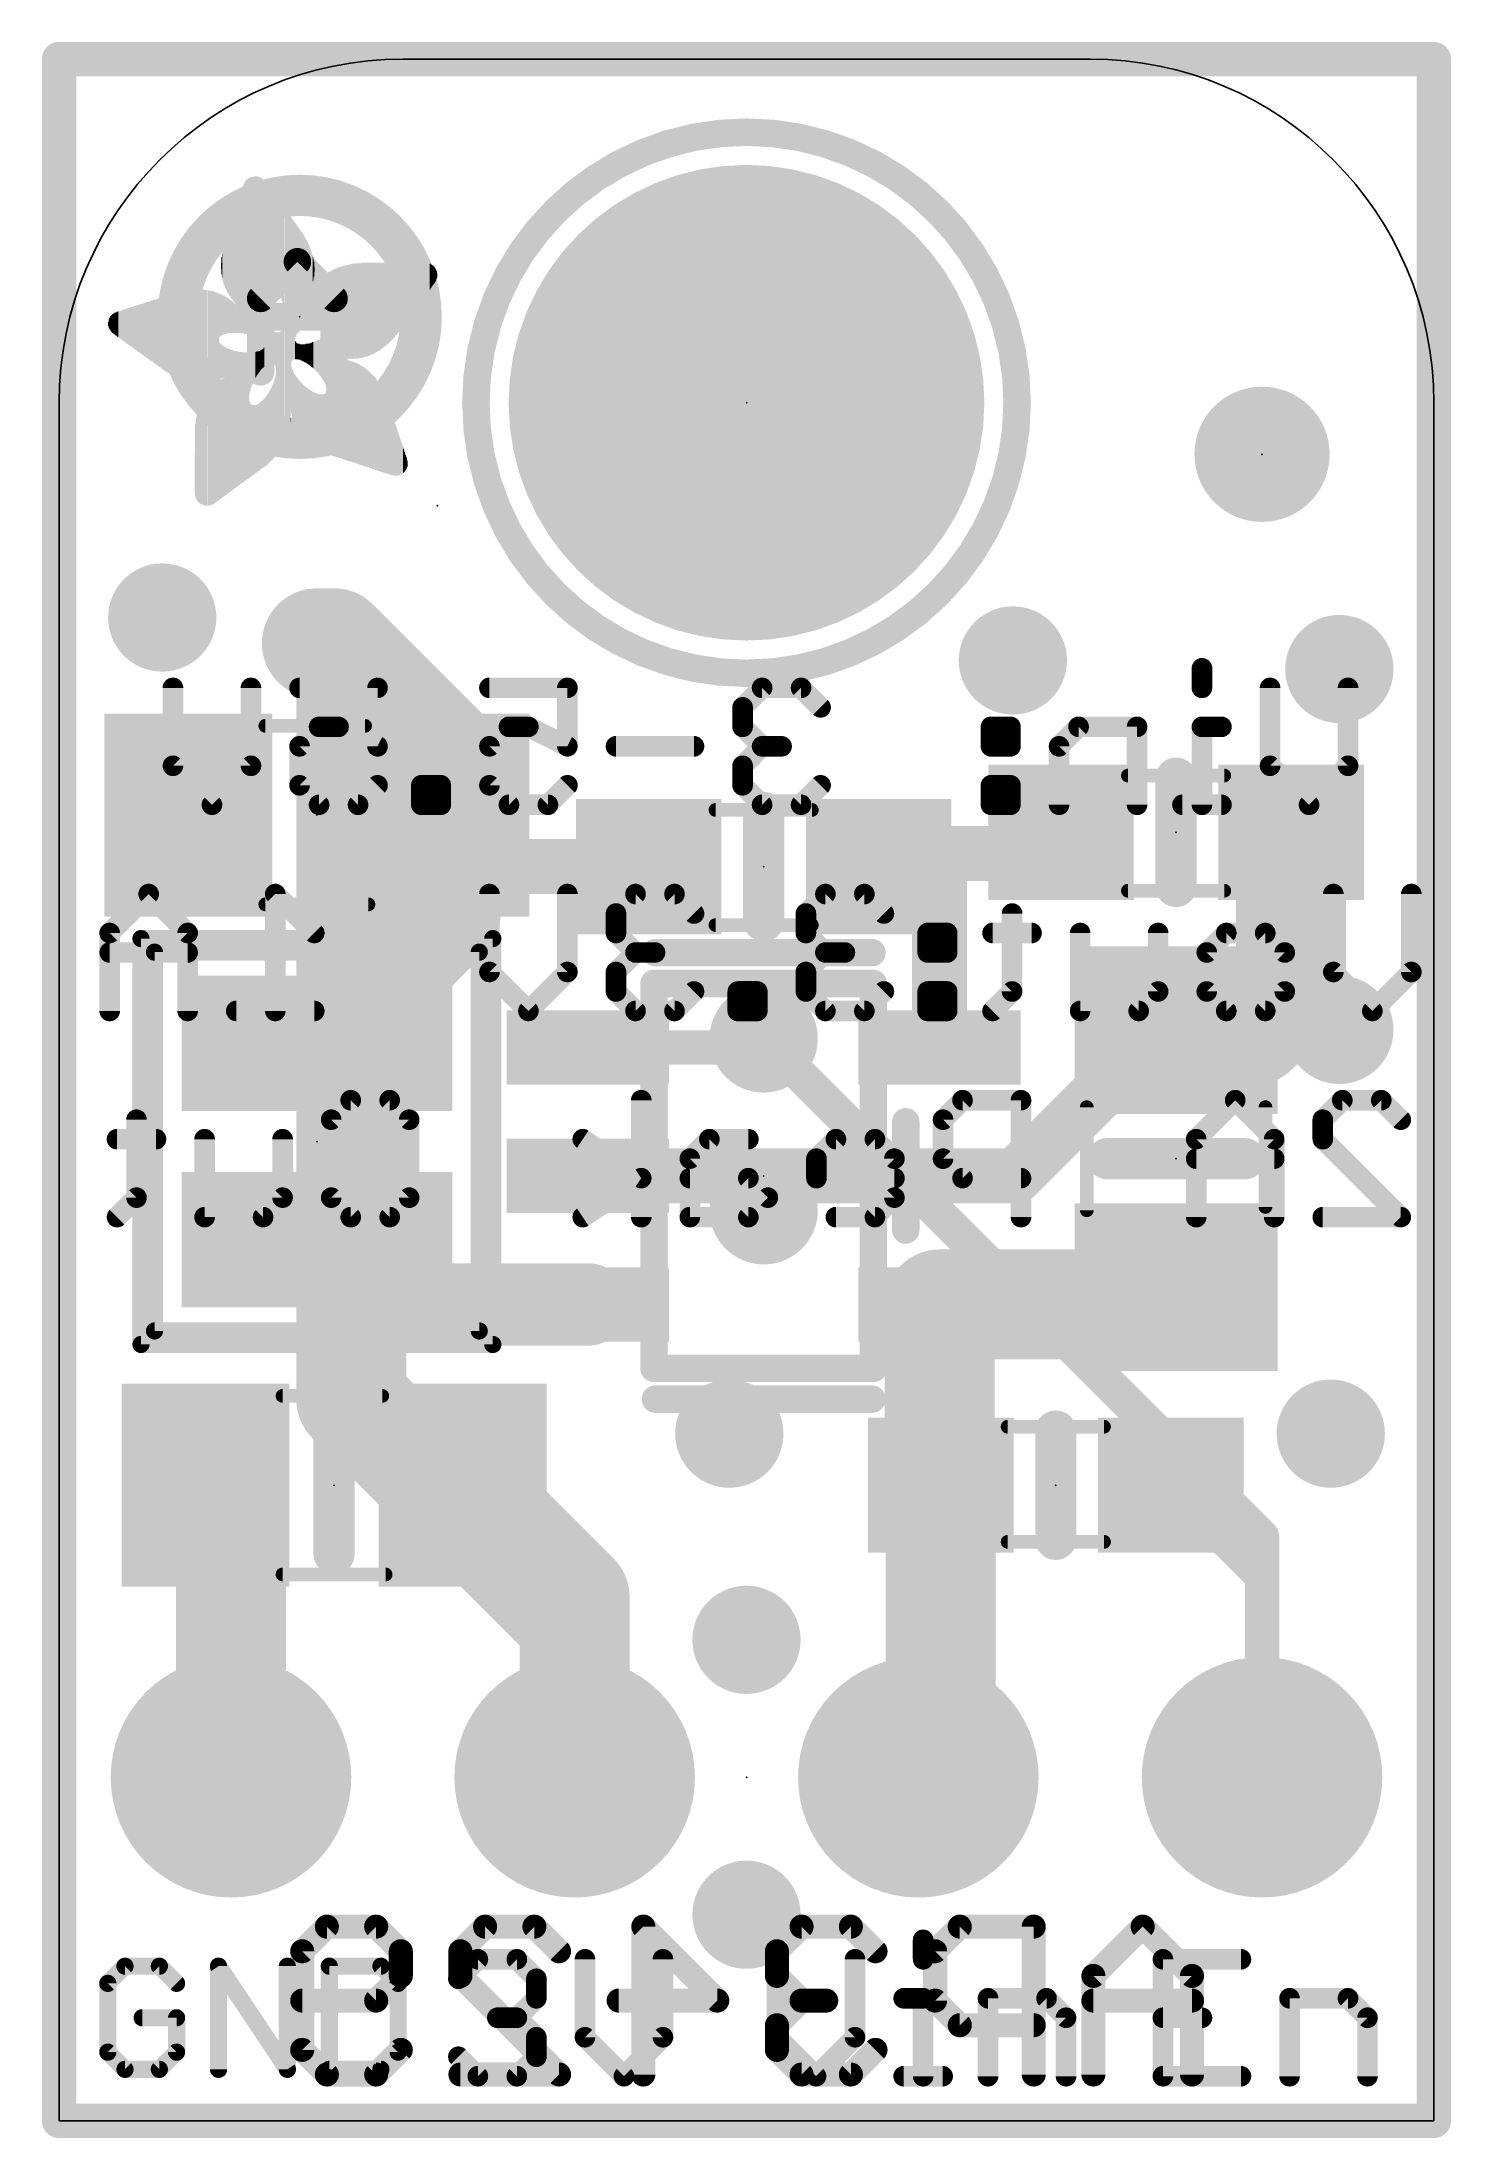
# Model space of a CAD drawing. Extents: x -0.1 to 10.3, y -0.1 to 15.4.
import ezdxf

# ---------------------------------------------------------------- set-up
doc = ezdxf.new("R2010")
doc.units = 0
for name, color, linetype in [('1', 12, 'CONTINUOUS'), ('16', 132, 'CONTINUOUS'), ('17', 110, 'CONTINUOUS'), ('18', 110, 'CONTINUOUS'), ('20', 53, 'CONTINUOUS'), ('21', 40, 'CONTINUOUS'), ('22', 6, 'CONTINUOUS'), ('23', 53, 'CONTINUOUS'), ('24', 53, 'CONTINUOUS'), ('51', 253, 'CONTINUOUS')]:
    doc.layers.add(name, color=color, linetype=linetype)

# ---------------------------------------------------------------- blocks, each defined once
blk = doc.blocks.new('RECT')
blk.add_solid([(-0.5, -0.5), (0.5, -0.5), (-0.5, 0.5), (0.5, 0.5)])
blk = doc.blocks.new('PIE')
at = {"const_width": 0.5}
blk.add_lwpolyline([(0, -0.25, 1), (0, 0.25, 1), (0, -0.25)], format="xyb", dxfattribs=at)
blk = doc.blocks.new('ROUNDP')
at = {"const_width": 0.5}
blk.add_lwpolyline([(0, -0.25, 1), (0, 0.25, 1), (0, -0.25)], format="xyb", dxfattribs=at)
blk = doc.blocks.new('ROUNDV')
at = {"const_width": 0.5}
blk.add_lwpolyline([(0, -0.25, 1), (0, 0.25, 1), (0, -0.25)], format="xyb", dxfattribs=at)

msp = doc.modelspace()

# ---------------------------------------------------------------- linework, layer by layer
at = {"layer": '1'}
for points, const_width in [([(0, 0), (0, 15.24)], 0.254), ([(0, 15.24), (10.16, 15.24)], 0.254), ([(10.16, 15.24), (10.16, 0)], 0.254), ([(1.905, 10.922), (2.032, 10.922)], 0.8128), ([(2.855, 10.099), (2.032, 10.922)], 0.8128), ([(2.855, 10.099), (2.855, 9.652)], 0.4064), ([(2.855, 9.652), (2.855, 8.914)], 0.8128), ([(9.105, 9.525), (9.105, 8.3405)], 0.8128), ([(3.236, 9.271), (2.855, 9.652)], 0.4064), ([(7.2479, 9.3679), (7.405, 9.525)], 0.4064), ([(4.357, 9.271), (3.236, 9.271)], 0.4064), ([(6.057, 9.271), (6.1539, 9.3679)], 0.4064), ([(6.5372, 9.271), (6.057, 9.271)], 0.4064), ([(7.2479, 9.3679), (6.1539, 9.3679)], 0.4064), ([(6.5071, 9.2409), (6.5372, 9.271)], 0.4064), ([(2.855, 8.914), (1.905, 7.964)], 0.8128), ([(6.5071, 7.935), (6.5071, 9.2409)], 0.4064), ([(9.105, 8.3405), (8.8265, 8.062)], 0.8128), ([(8.8265, 8.062), (8.255, 8.062)], 0.8128), ([(8.1468, 8.062), (7.0698, 6.985)], 0.4064), ([(8.255, 8.062), (8.1468, 8.062)], 0.4064), ([(3.9069, 7.935), (5.141, 7.935)], 0.254), ([(5.141, 7.935), (5.207, 8.001)], 0.254), ([(3.9069, 6.985), (7.0698, 6.985)], 0.4064), ([(2.384, 6.035), (1.905, 6.514)], 0.6096), ([(8.128, 6.035), (6.5071, 6.035)], 0.8128), ([(6.5071, 6.035), (6.5071, 4.7079)], 0.8128), ([(8.128, 6.035), (8.255, 6.162)], 0.4064), ([(3.9069, 6.035), (2.384, 6.035)], 0.6096), ([(1.27, 4.511), (1.082, 4.699)], 0.8128), ([(3.81, 3.871), (2.982, 4.699)], 0.8128), ([(6.516, 4.699), (6.516, 2.706)], 0.8128), ([(1.27, 2.54), (1.27, 4.511)], 0.8128), ([(6.5071, 4.7079), (6.516, 4.699)], 0.4064), ([(8.89, 4.025), (8.216, 4.699)], 0.254), ([(3.81, 2.54), (3.81, 3.871)], 0.8128), ([(8.89, 2.54), (8.89, 4.025)], 0.254), ([(6.516, 2.706), (6.35, 2.54)], 0.8128), ([(10.16, 0), (0, 0)], 0.254)]:
    msp.add_lwpolyline(points, dxfattribs=dict(at, const_width=const_width))
for points, const_width in [([(0.0635, 15.24, 1), (-0.0635, 15.24)], 0.127), ([(0, 15.3035, 1), (0, 15.1765)], 0.127), ([(10.2235, 15.24, 1), (10.0965, 15.24)], 0.127), ([(10.16, 15.1765, 1), (10.16, 15.3035)], 0.127), ([(1.905, 11.1252, 1), (1.905, 10.7188)], 0.4064), ([(2.1757, 11.0657, 1), (1.8883, 10.7783)], 0.4064), ([(2.032, 10.7188, 1), (2.032, 11.1252)], 0.4064), ([(2.7113, 9.9553, 1), (2.9987, 10.2427)], 0.4064), ([(2.9566, 10.099, 1), (2.7534, 10.099)], 0.2032), ([(3.0582, 9.652, 1), (2.6518, 9.652)], 0.4064), ([(9.3082, 9.525, 1), (8.9018, 9.525)], 0.4064), ([(2.9268, 9.7238, 1), (2.7832, 9.5802)], 0.2032), ([(2.7534, 9.652, 1), (2.9566, 9.652)], 0.2032), ([(7.4768, 9.4532, 1), (7.3332, 9.5968)], 0.2032), ([(3.236, 9.3726, 1), (3.236, 9.1694)], 0.2032), ([(4.357, 9.1694, 1), (4.357, 9.3726)], 0.2032), ([(6.057, 9.3726, 1), (6.057, 9.1694)], 0.2032), ([(6.1539, 9.4695, 1), (6.1539, 9.2663)], 0.2032), ([(6.2257, 9.2961, 1), (6.0821, 9.4397)], 0.2032), ([(6.609, 9.1992, 1), (6.4654, 9.3428)], 0.2032), ([(6.5372, 9.1694, 1), (6.5372, 9.3726)], 0.2032), ([(7.1761, 9.4397, 1), (7.3197, 9.2961)], 0.2032), ([(7.2479, 9.2663, 1), (7.2479, 9.4695)], 0.2032), ([(2.9987, 8.7703, 1), (2.7113, 9.0577)], 0.4064), ([(3.1642, 9.1992, 1), (3.3078, 9.3428)], 0.2032), ([(5.9852, 9.3428, 1), (6.1288, 9.1992)], 0.2032), ([(6.6087, 9.2409, 1), (6.4055, 9.2409)], 0.2032), ([(6.4353, 9.3127, 1), (6.5789, 9.1691)], 0.2032), ([(2.6518, 8.914, 1), (3.0582, 8.914)], 0.4064), ([(9.2487, 8.1968, 1), (8.9613, 8.4842)], 0.4064), ([(8.9018, 8.3405, 1), (9.3082, 8.3405)], 0.4064), ([(8.255, 8.2652, 1), (8.255, 7.8588)], 0.4064), ([(8.6828, 8.2057, 1), (8.9702, 7.9183)], 0.4064), ([(8.8265, 7.8588, 1), (8.8265, 8.2652)], 0.4064), ([(1.7613, 8.1077, 1), (2.0487, 7.8203)], 0.4064), ([(8.1468, 8.1636, 1), (8.1468, 7.9604)], 0.2032), ([(8.2186, 7.9902, 1), (8.0749, 8.1338)], 0.2032), ([(8.255, 7.9604, 1), (8.255, 8.1636)], 0.2032), ([(3.9069, 7.9985, 1), (3.9069, 7.8715)], 0.127), ([(5.141, 7.8715, 1), (5.141, 7.9985)], 0.127), ([(5.2519, 7.9561, 1), (5.1621, 8.0459)], 0.127), ([(5.0961, 7.9799, 1), (5.1859, 7.8901)], 0.127), ([(6.4055, 7.935, 1), (6.6087, 7.935)], 0.2032), ([(3.9069, 7.0866, 1), (3.9069, 6.8834)], 0.2032), ([(6.9979, 7.0568, 1), (7.1416, 6.9132)], 0.2032), ([(7.0698, 6.8834, 1), (7.0698, 7.0866)], 0.2032), ([(2.0128, 6.6218, 1), (1.7972, 6.4062)], 0.3048), ([(6.5071, 6.2382, 1), (6.5071, 5.8318)], 0.4064), ([(6.7103, 6.035, 1), (6.3039, 6.035)], 0.4064), ([(8.128, 5.8318, 1), (8.128, 6.2382)], 0.4064), ([(8.3268, 6.0902, 1), (8.1832, 6.2338)], 0.2032), ([(2.384, 6.1874, 1), (2.384, 5.8826)], 0.3048), ([(2.2762, 5.9272, 1), (2.4918, 6.1428)], 0.3048), ([(3.9069, 5.8826, 1), (3.9069, 6.1874)], 0.3048), ([(8.0562, 6.1068, 1), (8.1998, 5.9632)], 0.2032), ([(1.2257, 4.8427, 1), (0.9383, 4.5553)], 0.4064), ([(3.1257, 4.8427, 1), (2.8383, 4.5553)], 0.4064), ([(6.7192, 4.699, 1), (6.3128, 4.699)], 0.4064), ([(1.4732, 4.511, 1), (1.0668, 4.511)], 0.4064), ([(1.1263, 4.3673, 1), (1.4137, 4.6547)], 0.4064), ([(6.3039, 4.7079, 1), (6.7103, 4.7079)], 0.4064), ([(6.5789, 4.7797, 1), (6.4353, 4.6361)], 0.2032), ([(6.4442, 4.6272, 1), (6.5878, 4.7708)], 0.2032), ([(8.2609, 4.7439, 1), (8.1711, 4.6541)], 0.127), ([(4.0132, 3.871, 1), (3.6068, 3.871)], 0.4064), ([(3.6663, 3.7273, 1), (3.9537, 4.0147)], 0.4064), ([(8.9535, 4.025, 1), (8.8265, 4.025)], 0.127), ([(8.8451, 3.9801, 1), (8.9349, 4.0699)], 0.127), ([(6.6597, 2.5623, 1), (6.3723, 2.8497)], 0.4064), ([(6.2063, 2.6837, 1), (6.4937, 2.3963)], 0.4064), ([(6.3128, 2.706, 1), (6.7192, 2.706)], 0.4064), ([(1.0668, 2.54, 1), (1.4732, 2.54)], 0.4064), ([(3.6068, 2.54, 1), (4.0132, 2.54)], 0.4064), ([(8.8265, 2.54, 1), (8.9535, 2.54)], 0.127), ([(0, 0.0635, 1), (0, -0.0635)], 0.127), ([(-0.0635, 0, 1), (0.0635, 0)], 0.127), ([(10.0965, 0, 1), (10.2235, 0)], 0.127), ([(10.16, -0.0635, 1), (10.16, 0.0635)], 0.127)]:
    msp.add_lwpolyline(points, format="xyb", dxfattribs=dict(at, const_width=const_width))
at = {"layer": '16'}
for points, const_width in [([(0, 0), (0, 15.24)], 0.254), ([(0, 15.24), (10.16, 15.24)], 0.254), ([(10.16, 15.24), (10.16, 0)], 0.254), ([(1.905, 10.922), (2.159, 10.668)], 0.4064), ([(2.159, 10.668), (2.159, 5.334)], 0.8128), ([(5.207, 8.001), (8.89, 4.318)], 0.254), ([(3.81, 3.683), (2.159, 5.334)], 0.8128), ([(8.89, 4.318), (8.89, 2.54)], 0.254), ([(3.81, 2.54), (3.81, 3.683)], 0.8128), ([(10.16, 0), (0, 0)], 0.254)]:
    msp.add_lwpolyline(points, dxfattribs=dict(at, const_width=const_width))
for points, const_width in [([(0.0635, 15.24, 1), (-0.0635, 15.24)], 0.127), ([(0, 15.3035, 1), (0, 15.1765)], 0.127), ([(10.2235, 15.24, 1), (10.0965, 15.24)], 0.127), ([(10.16, 15.1765, 1), (10.16, 15.3035)], 0.127), ([(1.9768, 10.9938, 1), (1.8332, 10.8502)], 0.2032), ([(2.3622, 10.668, 1), (1.9558, 10.668)], 0.4064), ([(2.0872, 10.5962, 1), (2.2308, 10.7398)], 0.2032), ([(5.2519, 8.0459, 1), (5.1621, 7.9561)], 0.127), ([(2.3027, 5.4777, 1), (2.0153, 5.1903)], 0.4064), ([(1.9558, 5.334, 1), (2.3622, 5.334)], 0.4064), ([(8.9535, 4.318, 1), (8.8265, 4.318)], 0.127), ([(8.8451, 4.2731, 1), (8.9349, 4.3629)], 0.127), ([(4.0132, 3.683, 1), (3.6068, 3.683)], 0.4064), ([(3.6663, 3.5393, 1), (3.9537, 3.8267)], 0.4064), ([(3.6068, 2.54, 1), (4.0132, 2.54)], 0.4064), ([(8.8265, 2.54, 1), (8.9535, 2.54)], 0.127), ([(0, 0.0635, 1), (0, -0.0635)], 0.127), ([(-0.0635, 0, 1), (0.0635, 0)], 0.127), ([(10.0965, 0, 1), (10.2235, 0)], 0.127), ([(10.16, -0.0635, 1), (10.16, 0.0635)], 0.127)]:
    msp.add_lwpolyline(points, format="xyb", dxfattribs=dict(at, const_width=const_width))
at = {"layer": '20'}
for p, q in [((2.54, 15.24), (7.62, 15.24)), ((0, 0), (0, 12.7)), ((10.16, 12.7), (10.16, 0)), ((10.16, 0), (0, 0))]:
    msp.add_line(p, q, dxfattribs=at)
for centre, start, end in [((2.54, 12.7), 90, 180), ((7.62, 12.7), 0, 90)]:
    msp.add_arc(centre, 2.54, start, end, dxfattribs=at)
at = {"layer": '21'}
for points, const_width in [([(5.08, 10.7, 1), (5.08, 14.7, 1), (5.08, 10.7)], 0.2032), ([(1.9812, 10.16, 1), (1.8288, 10.16)], 0.1524), ([(8.3312, 9.925, 1), (8.1788, 9.925)], 0.1524), ([(5.2832, 9.671, 1), (5.1308, 9.671)], 0.1524), ([(1.8288, 9.144, 1), (1.9812, 9.144)], 0.1524), ([(8.1788, 9.125, 1), (8.3312, 9.125)], 0.1524), ([(5.1308, 8.871, 1), (5.2832, 8.871)], 0.1524), ([(0.6367, 8.739, 1), (0.5733, 8.739)], 0.0635), ([(0.605, 8.7708, 1), (0.605, 8.7073)], 0.0635), ([(3.2368, 8.739, 1), (3.1732, 8.739)], 0.0635), ([(3.205, 8.7073, 1), (3.205, 8.7708)], 0.0635), ([(4.407, 8.6858, 1), (4.407, 8.5842)], 0.1016), ([(6.007, 8.5842, 1), (6.007, 8.6858)], 0.1016), ([(6.3078, 7.385, 1), (6.2062, 7.385)], 0.1016), ([(7.747, 7.1882, 1), (7.747, 7.0358)], 0.1524), ([(8.763, 7.0358, 1), (8.763, 7.1882)], 0.1524), ([(6.2062, 6.585, 1), (6.3078, 6.585)], 0.1016), ([(0.5733, 5.739, 1), (0.6367, 5.739)], 0.0635), ([(0.605, 5.7707, 1), (0.605, 5.7073)], 0.0635), ([(3.1732, 5.739, 1), (3.2368, 5.739)], 0.0635), ([(3.205, 5.7073, 1), (3.205, 5.7707)], 0.0635), ([(4.407, 5.3858, 1), (4.407, 5.2842)], 0.1016), ([(6.007, 5.2842, 1), (6.007, 5.3858)], 0.1016), ([(2.1082, 5.207, 1), (1.9558, 5.207)], 0.1524), ([(7.4422, 5.099, 1), (7.2898, 5.099)], 0.1524), ([(7.2898, 4.299, 1), (7.4422, 4.299)], 0.1524), ([(1.9558, 4.191, 1), (2.1082, 4.191)], 0.1524), ([(6.4235, 1.3386, 1), (6.3473, 1.3386)], 0.0762), ([(3.0947, 1.2326, 1), (3.0947, 1.1564)], 0.0762), ([(3.1217, 1.1676, 1), (3.0678, 1.2215)], 0.0762), ([(3.4098, 1.2215, 1), (3.3559, 1.1676)], 0.0762), ([(3.3829, 1.1564, 1), (3.3829, 1.2326)], 0.0762), ([(3.9243, 1.1945, 1), (3.8481, 1.1945)], 0.0762), ([(4.5005, 1.1945, 1), (4.4243, 1.1945)], 0.0762), ([(5.3439, 1.1945, 1), (5.2677, 1.1945)], 0.0762), ([(5.9202, 1.1945, 1), (5.844, 1.1945)], 0.0762), ([(8.1577, 1.2326, 1), (8.1577, 1.1564)], 0.0762), ([(8.1958, 1.1945, 1), (8.1196, 1.1945)], 0.0762), ([(8.7339, 1.1564, 1), (8.7339, 1.2326)], 0.0762), ([(0.4867, 1.1754, 1), (0.4867, 1.1119)], 0.0635), ([(0.5092, 1.1212, 1), (0.4643, 1.1661)], 0.0635), ([(0.7634, 1.1661, 1), (0.7185, 1.1212)], 0.0635), ([(0.741, 1.1119, 1), (0.741, 1.1754)], 0.0635), ([(1.2046, 1.1613, 1), (1.1518, 1.126)], 0.0635), ([(1.21, 1.1437, 1), (1.1465, 1.1437)], 0.0635), ([(1.7184, 1.1437, 1), (1.6549, 1.1437)], 0.0635), ([(2.0285, 1.1437, 1), (1.965, 1.1437)], 0.0635), ([(1.9968, 1.1754, 1), (1.9968, 1.1119)], 0.0635), ([(2.4006, 1.1661, 1), (2.3557, 1.1212)], 0.0635), ([(2.3781, 1.1119, 1), (2.3781, 1.1754)], 0.0635), ([(2.9237, 1.0774, 1), (2.9776, 1.0235)], 0.0762), ([(3.565, 1.0505, 1), (3.4888, 1.0505)], 0.0762), ([(3.5, 1.0235, 1), (3.5538, 1.0774)], 0.0762), ([(6.3473, 1.1945, 1), (6.4235, 1.1945)], 0.0762), ([(0.3914, 1.0165, 1), (0.3279, 1.0165)], 0.0635), ([(0.3372, 1.039, 1), (0.3821, 0.9941)], 0.0635), ([(0.8456, 0.9941, 1), (0.8905, 1.039)], 0.0635), ([(2.537, 1.0165, 1), (2.4735, 1.0165)], 0.0635), ([(2.4828, 0.9941, 1), (2.5277, 1.039)], 0.0635), ([(3.4888, 0.9064, 1), (3.565, 0.9064)], 0.0762), ([(3.5538, 0.8795, 1), (3.5, 0.9334)], 0.0762), ([(6.2414, 0.9445, 1), (6.2414, 0.8683)], 0.0762), ([(6.4235, 0.9064, 1), (6.3473, 0.9064)], 0.0762), ([(6.3854, 0.8683, 1), (6.3854, 0.9445)], 0.0762), ([(6.9031, 0.9064, 1), (6.8269, 0.9064)], 0.0762), ([(6.865, 0.9445, 1), (6.865, 0.8683)], 0.0762), ([(7.3241, 0.9334, 1), (7.2703, 0.8795)], 0.0762), ([(7.2972, 0.8683, 1), (7.2972, 0.9445)], 0.0762), ([(9.1313, 0.9064, 1), (9.0551, 0.9064)], 0.0762), ([(9.0932, 0.9445, 1), (9.0932, 0.8683)], 0.0762), ([(9.5523, 0.9334, 1), (9.4984, 0.8795)], 0.0762), ([(9.5254, 0.8683, 1), (9.5254, 0.9445)], 0.0762), ([(0.6138, 0.7941, 1), (0.6138, 0.7306)], 0.0635), ([(0.8998, 0.7623, 1), (0.8363, 0.7623)], 0.0635), ([(0.8681, 0.7306, 1), (0.8681, 0.7941)], 0.0635), ([(3.2388, 0.8005, 1), (3.2388, 0.7243)], 0.0762), ([(3.4098, 0.7893, 1), (3.3559, 0.7354)], 0.0762), ([(3.3559, 0.7893, 1), (3.4098, 0.7354)], 0.0762), ([(3.3829, 0.7243, 1), (3.3829, 0.8005)], 0.0762), ([(7.4794, 0.7624, 1), (7.4032, 0.7624)], 0.0762), ([(7.4143, 0.7354, 1), (7.4682, 0.7893)], 0.0762), ([(8.1577, 0.8005, 1), (8.1577, 0.7243)], 0.0762), ([(8.4458, 0.7243, 1), (8.4458, 0.8005)], 0.0762), ([(9.7075, 0.7624, 1), (9.6313, 0.7624)], 0.0762), ([(9.6425, 0.7354, 1), (9.6964, 0.7893)], 0.0762), ([(3.565, 0.6183, 1), (3.4888, 0.6183)], 0.0762), ([(3.5, 0.5914, 1), (3.5538, 0.6453)], 0.0762), ([(3.9131, 0.6453, 1), (3.8593, 0.5914)], 0.0762), ([(3.8481, 0.6183, 1), (3.9243, 0.6183)], 0.0762), ([(4.4243, 0.6183, 1), (4.5005, 0.6183)], 0.0762), ([(4.4894, 0.5914, 1), (4.4355, 0.6453)], 0.0762), ([(5.3328, 0.6453, 1), (5.2789, 0.5914)], 0.0762), ([(5.2677, 0.6183, 1), (5.3439, 0.6183)], 0.0762), ([(5.844, 0.6183, 1), (5.9202, 0.6183)], 0.0762), ([(5.909, 0.5914, 1), (5.8551, 0.6453)], 0.0762), ([(0.3821, 0.5306, 1), (0.3372, 0.4857)], 0.0635), ([(0.3279, 0.5081, 1), (0.3914, 0.5081)], 0.0635), ([(0.8363, 0.5081, 1), (0.8998, 0.5081)], 0.0635), ([(0.8905, 0.4857, 1), (0.8456, 0.5306)], 0.0635), ([(2.4735, 0.5081, 1), (2.537, 0.5081)], 0.0635), ([(2.5277, 0.4857, 1), (2.4828, 0.5306)], 0.0635), ([(2.9776, 0.5012, 1), (2.9237, 0.4473)], 0.0762), ([(3.4888, 0.4743, 1), (3.565, 0.4743)], 0.0762), ([(3.5538, 0.4473, 1), (3.5, 0.5012)], 0.0762), ([(0.4867, 0.4128, 1), (0.4867, 0.3493)], 0.0635), ([(0.4643, 0.3585, 1), (0.5092, 0.4035)], 0.0635), ([(0.7185, 0.4035, 1), (0.7634, 0.3585)], 0.0635), ([(0.741, 0.3493, 1), (0.741, 0.4128)], 0.0635), ([(1.1465, 0.381, 1), (1.21, 0.381)], 0.0635), ([(1.6549, 0.381, 1), (1.7184, 0.381)], 0.0635), ([(1.6602, 0.3634, 1), (1.7131, 0.3986)], 0.0635), ([(1.965, 0.381, 1), (2.0285, 0.381)], 0.0635), ([(1.9968, 0.4128, 1), (1.9968, 0.3493)], 0.0635), ([(2.3557, 0.4035, 1), (2.4006, 0.3585)], 0.0635), ([(2.3781, 0.3493, 1), (2.3781, 0.4128)], 0.0635), ([(3.0947, 0.3683, 1), (3.0947, 0.2921)], 0.0762), ([(3.0678, 0.3033, 1), (3.1217, 0.3571)], 0.0762), ([(3.3559, 0.3571, 1), (3.4098, 0.3033)], 0.0762), ([(3.3829, 0.2921, 1), (3.3829, 0.3683)], 0.0762), ([(4.1474, 0.3571, 1), (4.2013, 0.3033)], 0.0762), ([(4.1474, 0.3033, 1), (4.2013, 0.3571)], 0.0762), ([(5.567, 0.3571, 1), (5.6209, 0.3033)], 0.0762), ([(5.567, 0.3033, 1), (5.6209, 0.3571)], 0.0762), ([(6.2414, 0.3683, 1), (6.2414, 0.2921)], 0.0762), ([(6.3473, 0.3302, 1), (6.4235, 0.3302)], 0.0762), ([(6.5295, 0.2921, 1), (6.5295, 0.3683)], 0.0762), ([(6.8269, 0.3302, 1), (6.9031, 0.3302)], 0.0762), ([(7.4032, 0.3302, 1), (7.4794, 0.3302)], 0.0762), ([(8.1577, 0.3683, 1), (8.1577, 0.2921)], 0.0762), ([(8.1196, 0.3302, 1), (8.1958, 0.3302)], 0.0762), ([(8.7339, 0.2921, 1), (8.7339, 0.3683)], 0.0762), ([(9.0551, 0.3302, 1), (9.1313, 0.3302)], 0.0762), ([(9.6313, 0.3302, 1), (9.7075, 0.3302)], 0.0762)]:
    msp.add_lwpolyline(points, format="xyb", dxfattribs=dict(at, const_width=const_width))
for points, const_width in [([(1.905, 9.144), (1.905, 10.16)], 0.3048), ([(8.255, 9.125), (8.255, 9.925)], 0.3048), ([(5.207, 8.871), (5.207, 9.671)], 0.3048), ([(0.605, 5.739), (0.605, 8.739)], 0.127), ([(0.605, 8.739), (3.205, 8.739)], 0.127), ([(3.205, 8.739), (3.205, 5.739)], 0.127), ([(6.007, 8.635), (4.407, 8.635)], 0.2032), ([(6.257, 7.385), (6.257, 6.585)], 0.2032), ([(7.747, 7.112), (8.763, 7.112)], 0.3048), ([(3.205, 5.739), (0.605, 5.739)], 0.127), ([(6.007, 5.335), (4.407, 5.335)], 0.2032), ([(2.032, 4.191), (2.032, 5.207)], 0.3048), ([(7.366, 5.099), (7.366, 4.299)], 0.3048), ([(6.3854, 1.3386), (6.3854, 1.1945)], 0.1524), ([(2.9507, 1.0505), (3.0947, 1.1945)], 0.1524), ([(3.0947, 1.1945), (3.3829, 1.1945)], 0.1524), ([(3.3829, 1.1945), (3.5269, 1.0505)], 0.1524), ([(3.8862, 1.1945), (3.8862, 0.6183)], 0.1524), ([(4.4624, 0.6183), (4.4624, 1.1945)], 0.1524), ([(5.3058, 1.1945), (5.3058, 0.6183)], 0.1524), ([(5.8821, 0.6183), (5.8821, 1.1945)], 0.1524), ([(8.7339, 1.1945), (8.1577, 1.1945)], 0.1524), ([(8.1577, 1.1945), (8.1577, 0.3302)], 0.1524), ([(0.4867, 1.1437), (0.3596, 1.0165)], 0.127), ([(0.741, 1.1437), (0.4867, 1.1437)], 0.127), ([(0.8681, 1.0165), (0.741, 1.1437)], 0.127), ([(1.1782, 0.381), (1.1782, 1.1437)], 0.127), ([(1.1782, 1.1437), (1.6866, 0.381)], 0.127), ([(1.6866, 0.381), (1.6866, 1.1437)], 0.127), ([(1.9968, 1.1437), (1.9968, 0.381)], 0.127), ([(2.3781, 1.1437), (1.9968, 1.1437)], 0.127), ([(2.5052, 1.0165), (2.3781, 1.1437)], 0.127), ([(3.5269, 1.0505), (3.5269, 0.9064)], 0.1524), ([(0.3596, 1.0165), (0.3596, 0.5081)], 0.127), ([(2.5052, 0.5081), (2.5052, 1.0165)], 0.127), ([(3.5269, 0.9064), (3.3829, 0.7624)], 0.1524), ([(6.2414, 0.9064), (6.3854, 0.9064)], 0.1524), ([(6.3854, 0.9064), (6.3854, 0.3302)], 0.1524), ([(6.865, 0.3302), (6.865, 0.9064)], 0.1524), ([(6.865, 0.9064), (7.2972, 0.9064)], 0.1524), ([(7.2972, 0.9064), (7.4413, 0.7624)], 0.1524), ([(9.0932, 0.3302), (9.0932, 0.9064)], 0.1524), ([(9.0932, 0.9064), (9.5254, 0.9064)], 0.1524), ([(9.5254, 0.9064), (9.6694, 0.7624)], 0.1524), ([(0.8681, 0.7623), (0.6138, 0.7623)], 0.127), ([(0.8681, 0.5081), (0.8681, 0.7623)], 0.127), ([(3.3829, 0.7624), (3.2388, 0.7624)], 0.1524), ([(3.3829, 0.7624), (3.5269, 0.6183)], 0.1524), ([(7.4413, 0.7624), (7.4413, 0.3302)], 0.1524), ([(8.1577, 0.7624), (8.4458, 0.7624)], 0.1524), ([(9.6694, 0.7624), (9.6694, 0.3302)], 0.1524), ([(3.5269, 0.6183), (3.5269, 0.4743)], 0.1524), ([(3.8862, 0.6183), (4.1743, 0.3302)], 0.1524), ([(4.1743, 0.3302), (4.4624, 0.6183)], 0.1524), ([(5.3058, 0.6183), (5.594, 0.3302)], 0.1524), ([(5.594, 0.3302), (5.8821, 0.6183)], 0.1524), ([(0.3596, 0.5081), (0.4867, 0.381)], 0.127), ([(0.741, 0.381), (0.8681, 0.5081)], 0.127), ([(2.3781, 0.381), (2.5052, 0.5081)], 0.127), ([(3.0947, 0.3302), (2.9507, 0.4743)], 0.1524), ([(3.5269, 0.4743), (3.3829, 0.3302)], 0.1524), ([(0.4867, 0.381), (0.741, 0.381)], 0.127), ([(1.9968, 0.381), (2.3781, 0.381)], 0.127), ([(3.3829, 0.3302), (3.0947, 0.3302)], 0.1524), ([(6.2414, 0.3302), (6.5295, 0.3302)], 0.1524), ([(8.1577, 0.3302), (8.7339, 0.3302)], 0.1524)]:
    msp.add_lwpolyline(points, dxfattribs=dict(at, const_width=const_width))
at = {"layer": '22'}
for points, const_width in [([(1.778, 12.437, 1), (1.778, 14.233, 1), (1.778, 12.437)], 0.3048), ([(1.7968, 13.778, 1), (1.7249, 13.7062)], 0.1016), ([(1.7968, 13.7062, 1), (1.7249, 13.778)], 0.1016), ([(1.5405, 13.4709, 1), (1.4389, 13.4709)], 0.1016), ([(1.4538, 13.5068, 1), (1.5256, 13.435)], 0.1016), ([(2.0828, 13.4709, 1), (1.9812, 13.4709)], 0.1016), ([(1.9961, 13.435, 1), (2.0679, 13.5068)], 0.1016), ([(1.4897, 13.3861, 1), (1.4897, 13.2845)], 0.1016), ([(2.032, 13.2845, 1), (2.032, 13.3861)], 0.1016), ([(1.4389, 12.9286, 1), (1.5405, 12.9286)], 0.1016), ([(1.9812, 12.9286, 1), (2.0828, 12.9286)], 0.1016), ([(8.484, 10.7366, 1), (8.4078, 10.7366)], 0.0762), ([(0.8795, 10.5925, 1), (0.8033, 10.5925)], 0.0762), ([(1.4558, 10.5925, 1), (1.3796, 10.5925)], 0.0762), ([(1.7769, 10.6306, 1), (1.7769, 10.5544)], 0.0762), ([(2.3913, 10.5925, 1), (2.3151, 10.5925)], 0.0762), ([(2.3532, 10.5544, 1), (2.3532, 10.6306)], 0.0762), ([(3.1802, 10.6306, 1), (3.1802, 10.5544)], 0.0762), ([(3.7945, 10.5925, 1), (3.7183, 10.5925)], 0.0762), ([(3.7564, 10.5544, 1), (3.7564, 10.6306)], 0.0762), ([(5.1953, 10.6306, 1), (5.1953, 10.5544)], 0.0762), ([(5.2223, 10.5656, 1), (5.1684, 10.6195)], 0.0762), ([(5.5104, 10.6195, 1), (5.4565, 10.5656)], 0.0762), ([(5.4834, 10.5544, 1), (5.4834, 10.6306)], 0.0762), ([(8.4078, 10.5925, 1), (8.484, 10.5925)], 0.0762), ([(8.9874, 10.5925, 1), (8.9112, 10.5925)], 0.0762), ([(9.5636, 10.5925, 1), (9.4874, 10.5925)], 0.0762), ([(5.0243, 10.4754, 1), (5.0782, 10.4215)], 0.0762), ([(5.0894, 10.4485, 1), (5.0132, 10.4485)], 0.0762), ([(5.6005, 10.4215, 1), (5.6544, 10.4754)], 0.0762), ([(1.815, 10.1604, 1), (1.7388, 10.1604)], 0.0762), ([(1.921, 10.3425, 1), (1.921, 10.2663)], 0.0762), ([(1.9479, 10.2775, 1), (1.8941, 10.3314)], 0.0762), ([(2.0821, 10.3385, 1), (2.048, 10.2703)], 0.0762), ([(2.0651, 10.2663, 1), (2.0651, 10.3425)], 0.0762), ([(2.3361, 10.1263, 1), (2.3702, 10.1944)], 0.0762), ([(3.2183, 10.1604, 1), (3.1421, 10.1604)], 0.0762), ([(3.3243, 10.3425, 1), (3.3243, 10.2663)], 0.0762), ([(3.3512, 10.2775, 1), (3.2973, 10.3314)], 0.0762), ([(3.4854, 10.3385, 1), (3.4513, 10.2703)], 0.0762), ([(3.4683, 10.2663, 1), (3.4683, 10.3425)], 0.0762), ([(3.7394, 10.1263, 1), (3.7735, 10.1944)], 0.0762), ([(4.1157, 10.1985, 1), (4.1157, 10.1223)], 0.0762), ([(4.692, 10.1223, 1), (4.692, 10.1985)], 0.0762), ([(5.0782, 10.3314, 1), (5.0243, 10.2775)], 0.0762), ([(5.0132, 10.3044, 1), (5.0894, 10.3044)], 0.0762), ([(5.1953, 10.1985, 1), (5.1953, 10.1223)], 0.0762), ([(5.2223, 10.1334, 1), (5.1684, 10.1873)], 0.0762), ([(5.3394, 10.1223, 1), (5.3394, 10.1985)], 0.0762), ([(6.8867, 10.3425, 1), (6.8867, 10.2663)], 0.0762), ([(6.9248, 10.3044, 1), (6.8486, 10.3044)], 0.0762), ([(6.8867, 10.1985, 1), (6.8867, 10.1223)], 0.0762), ([(7.0689, 10.3044, 1), (6.9927, 10.3044)], 0.0762), ([(7.0308, 10.2663, 1), (7.0308, 10.3425)], 0.0762), ([(7.0308, 10.1223, 1), (7.0308, 10.1985)], 0.0762), ([(7.4282, 10.1604, 1), (7.352, 10.1604)], 0.0762), ([(7.5341, 10.3425, 1), (7.5341, 10.2663)], 0.0762), ([(7.5611, 10.2775, 1), (7.5072, 10.3314)], 0.0762), ([(8.0044, 10.3044, 1), (7.9282, 10.3044)], 0.0762), ([(7.9663, 10.2663, 1), (7.9663, 10.3425)], 0.0762), ([(8.4459, 10.3425, 1), (8.4459, 10.2663)], 0.0762), ([(8.484, 10.3044, 1), (8.4078, 10.3044)], 0.0762), ([(8.59, 10.2663, 1), (8.59, 10.3425)], 0.0762), ([(0.8684, 10.0433, 1), (0.8145, 9.9894)], 0.0762), ([(1.4446, 9.9894, 1), (1.3907, 10.0433)], 0.0762), ([(1.75, 10.1873, 1), (1.8039, 10.1334)], 0.0762), ([(2.3151, 10.1604, 1), (2.3913, 10.1604)], 0.0762), ([(3.1533, 10.1873, 1), (3.2072, 10.1334)], 0.0762), ([(3.7183, 10.1604, 1), (3.7945, 10.1604)], 0.0762), ([(5.0243, 10.0433, 1), (5.0782, 9.9894)], 0.0762), ([(5.0894, 10.0163, 1), (5.0132, 10.0163)], 0.0762), ([(5.1684, 10.1334, 1), (5.2223, 10.1873)], 0.0762), ([(6.8486, 10.1604, 1), (6.9248, 10.1604)], 0.0762), ([(6.9927, 10.1604, 1), (7.0689, 10.1604)], 0.0762), ([(7.3631, 10.1873, 1), (7.417, 10.1334)], 0.0762), ([(8.9762, 10.0433, 1), (8.9223, 9.9894)], 0.0762), ([(9.5524, 9.9894, 1), (9.4985, 10.0433)], 0.0762), ([(0.8033, 10.0163, 1), (0.8795, 10.0163)], 0.0762), ([(1.3796, 10.0163, 1), (1.4558, 10.0163)], 0.0762), ([(1.8039, 9.8992, 1), (1.75, 9.8453)], 0.0762), ([(2.3801, 9.8453, 1), (2.3262, 9.8992)], 0.0762), ([(2.6769, 9.9104, 1), (2.6769, 9.8342)], 0.0762), ([(2.715, 9.8723, 1), (2.6388, 9.8723)], 0.0762), ([(2.859, 9.8723, 1), (2.7828, 9.8723)], 0.0762), ([(2.8209, 9.8342, 1), (2.8209, 9.9104)], 0.0762), ([(3.2072, 9.8992, 1), (3.1533, 9.8453)], 0.0762), ([(3.7834, 9.8453, 1), (3.7295, 9.8992)], 0.0762), ([(5.0782, 9.8992, 1), (5.0243, 9.8453)], 0.0762), ([(5.6544, 9.8453, 1), (5.6005, 9.8992)], 0.0762), ([(6.8867, 9.9104, 1), (6.8867, 9.8342)], 0.0762), ([(6.9248, 9.8723, 1), (6.8486, 9.8723)], 0.0762), ([(7.0689, 9.8723, 1), (6.9927, 9.8723)], 0.0762), ([(7.0308, 9.8342, 1), (7.0308, 9.9104)], 0.0762), ([(8.9112, 10.0163, 1), (8.9874, 10.0163)], 0.0762), ([(9.4874, 10.0163, 1), (9.5636, 10.0163)], 0.0762), ([(1.1026, 9.7551, 1), (1.1565, 9.7013)], 0.0762), ([(1.1026, 9.7013, 1), (1.1565, 9.7551)], 0.0762), ([(1.7388, 9.8723, 1), (1.815, 9.8723)], 0.0762), ([(1.921, 9.7663, 1), (1.921, 9.6901)], 0.0762), ([(1.8941, 9.7013, 1), (1.9479, 9.7551)], 0.0762), ([(2.1822, 9.7551, 1), (2.2361, 9.7013)], 0.0762), ([(2.2091, 9.6901, 1), (2.2091, 9.7663)], 0.0762), ([(2.6769, 9.7663, 1), (2.6769, 9.6901)], 0.0762), ([(2.6388, 9.7282, 1), (2.715, 9.7282)], 0.0762), ([(2.7828, 9.7282, 1), (2.859, 9.7282)], 0.0762), ([(2.8209, 9.6901, 1), (2.8209, 9.7663)], 0.0762), ([(3.1421, 9.8723, 1), (3.2183, 9.8723)], 0.0762), ([(3.3243, 9.7663, 1), (3.3243, 9.6901)], 0.0762), ([(3.2973, 9.7013, 1), (3.3512, 9.7551)], 0.0762), ([(3.5854, 9.7551, 1), (3.6393, 9.7013)], 0.0762), ([(3.6124, 9.6901, 1), (3.6124, 9.7663)], 0.0762), ([(5.0132, 9.8723, 1), (5.0894, 9.8723)], 0.0762), ([(5.1953, 9.7663, 1), (5.1953, 9.6901)], 0.0762), ([(5.1684, 9.7013, 1), (5.2223, 9.7551)], 0.0762), ([(5.4565, 9.7551, 1), (5.5104, 9.7013)], 0.0762), ([(5.4834, 9.6901, 1), (5.4834, 9.7663)], 0.0762), ([(6.8867, 9.7663, 1), (6.8867, 9.6901)], 0.0762), ([(6.8486, 9.7282, 1), (6.9248, 9.7282)], 0.0762), ([(6.9927, 9.7282, 1), (7.0689, 9.7282)], 0.0762), ([(7.0308, 9.6901, 1), (7.0308, 9.7663)], 0.0762), ([(7.352, 9.7282, 1), (7.4282, 9.7282)], 0.0762), ([(7.9282, 9.7282, 1), (8.0044, 9.7282)], 0.0762), ([(8.3018, 9.7663, 1), (8.3018, 9.6901)], 0.0762), ([(8.4078, 9.7282, 1), (8.484, 9.7282)], 0.0762), ([(8.59, 9.6901, 1), (8.59, 9.7663)], 0.0762), ([(9.2104, 9.7551, 1), (9.2643, 9.7013)], 0.0762), ([(9.2104, 9.7013, 1), (9.2643, 9.7551)], 0.0762), ([(0.6887, 9.0955, 1), (0.6348, 9.0416)], 0.0762), ([(0.6887, 9.0416, 1), (0.6348, 9.0955)], 0.0762), ([(1.6242, 9.0955, 1), (1.5704, 9.0416)], 0.0762), ([(1.6354, 9.0685, 1), (1.5592, 9.0685)], 0.0762), ([(3.2183, 9.0685, 1), (3.1421, 9.0685)], 0.0762), ([(3.7945, 9.0685, 1), (3.7183, 9.0685)], 0.0762), ([(4.2598, 9.1066, 1), (4.2598, 9.0304)], 0.0762), ([(4.2867, 9.0416, 1), (4.2329, 9.0955)], 0.0762), ([(4.5749, 9.0955, 1), (4.521, 9.0416)], 0.0762), ([(4.5479, 9.0304, 1), (4.5479, 9.1066)], 0.0762), ([(5.6631, 9.1066, 1), (5.6631, 9.0304)], 0.0762), ([(5.69, 9.0416, 1), (5.6361, 9.0955)], 0.0762), ([(5.9781, 9.0955, 1), (5.9242, 9.0416)], 0.0762), ([(5.9512, 9.0304, 1), (5.9512, 9.1066)], 0.0762), ([(9.4551, 9.0685, 1), (9.3789, 9.0685)], 0.0762), ([(10.0313, 9.0685, 1), (9.9551, 9.0685)], 0.0762), ([(4.1538, 8.9245, 1), (4.0776, 8.9245)], 0.0762), ([(4.0888, 8.9514, 1), (4.1427, 8.8975)], 0.0762), ([(4.665, 8.8975, 1), (4.7189, 8.9514)], 0.0762), ([(5.5571, 8.9245, 1), (5.4809, 8.9245)], 0.0762), ([(5.4921, 8.9514, 1), (5.546, 8.8975)], 0.0762), ([(6.0683, 8.8975, 1), (6.1222, 8.9514)], 0.0762), ([(7.0807, 8.9245, 1), (7.0045, 8.9245)], 0.0762), ([(0.3467, 8.8074, 1), (0.4006, 8.7535)], 0.0762), ([(0.4118, 8.7804, 1), (0.3356, 8.7804)], 0.0762), ([(0.988, 8.7804, 1), (0.9118, 8.7804)], 0.0762), ([(0.9229, 8.7535, 1), (0.9768, 8.8074)], 0.0762), ([(1.8585, 8.7535, 1), (1.9124, 8.8074)], 0.0762), ([(4.1427, 8.8074, 1), (4.0888, 8.7535)], 0.0762), ([(5.546, 8.8074, 1), (5.4921, 8.7535)], 0.0762), ([(6.4189, 8.8185, 1), (6.4189, 8.7423)], 0.0762), ([(6.457, 8.7804, 1), (6.3808, 8.7804)], 0.0762), ([(6.6011, 8.7804, 1), (6.5249, 8.7804)], 0.0762), ([(6.563, 8.7423, 1), (6.563, 8.8185)], 0.0762), ([(6.8986, 8.8185, 1), (6.8986, 8.7423)], 0.0762), ([(7.1867, 8.7423, 1), (7.1867, 8.8185)], 0.0762), ([(7.5841, 8.7804, 1), (7.5079, 8.7804)], 0.0762), ([(8.1603, 8.7804, 1), (8.0841, 8.7804)], 0.0762), ([(8.6256, 8.8185, 1), (8.6256, 8.7423)], 0.0762), ([(8.6525, 8.7535, 1), (8.5986, 8.8074)], 0.0762), ([(8.9406, 8.8074, 1), (8.8867, 8.7535)], 0.0762), ([(8.9137, 8.7423, 1), (8.9137, 8.8185)], 0.0762), ([(0.3737, 8.6745, 1), (0.3737, 8.5983)], 0.0762), ([(0.9499, 8.5983, 1), (0.9499, 8.6745)], 0.0762), ([(4.0776, 8.7804, 1), (4.1538, 8.7804)], 0.0762), ([(4.2598, 8.6745, 1), (4.2598, 8.5983)], 0.0762), ([(4.2867, 8.6094, 1), (4.2329, 8.6633)], 0.0762), ([(4.2329, 8.6094, 1), (4.2867, 8.6633)], 0.0762), ([(4.4039, 8.5983, 1), (4.4039, 8.6745)], 0.0762), ([(5.4809, 8.7804, 1), (5.5571, 8.7804)], 0.0762), ([(5.6631, 8.6745, 1), (5.6631, 8.5983)], 0.0762), ([(5.69, 8.6094, 1), (5.6361, 8.6633)], 0.0762), ([(5.6361, 8.6094, 1), (5.69, 8.6633)], 0.0762), ([(5.8071, 8.5983, 1), (5.8071, 8.6745)], 0.0762), ([(6.4189, 8.6745, 1), (6.4189, 8.5983)], 0.0762), ([(6.563, 8.5983, 1), (6.563, 8.6745)], 0.0762), ([(8.5196, 8.6364, 1), (8.4434, 8.6364)], 0.0762), ([(8.4546, 8.6633, 1), (8.5084, 8.6094)], 0.0762), ([(9.0958, 8.6364, 1), (9.0196, 8.6364)], 0.0762), ([(9.0308, 8.6094, 1), (9.0847, 8.6633)], 0.0762), ([(3.2072, 8.5193, 1), (3.1533, 8.4654)], 0.0762), ([(3.1421, 8.4923, 1), (3.2183, 8.4923)], 0.0762), ([(3.7183, 8.4923, 1), (3.7945, 8.4923)], 0.0762), ([(3.7834, 8.4654, 1), (3.7295, 8.5193)], 0.0762), ([(4.1538, 8.4923, 1), (4.0776, 8.4923)], 0.0762), ([(4.0888, 8.5193, 1), (4.1427, 8.4654)], 0.0762), ([(5.5571, 8.4923, 1), (5.4809, 8.4923)], 0.0762), ([(5.4921, 8.5193, 1), (5.546, 8.4654)], 0.0762), ([(6.3808, 8.6364, 1), (6.457, 8.6364)], 0.0762), ([(6.5249, 8.6364, 1), (6.6011, 8.6364)], 0.0762), ([(9.444, 8.5193, 1), (9.3901, 8.4654)], 0.0762), ([(9.3789, 8.4923, 1), (9.4551, 8.4923)], 0.0762), ([(9.9551, 8.4923, 1), (10.0313, 8.4923)], 0.0762), ([(10.0202, 8.4654, 1), (9.9663, 8.5193)], 0.0762), ([(4.1427, 8.3752, 1), (4.0888, 8.3213)], 0.0762), ([(4.0776, 8.3483, 1), (4.1538, 8.3483)], 0.0762), ([(4.7189, 8.3213, 1), (4.665, 8.3752)], 0.0762), ([(5.0157, 8.3864, 1), (5.0157, 8.3102)], 0.0762), ([(5.0538, 8.3483, 1), (4.9776, 8.3483)], 0.0762), ([(5.1978, 8.3483, 1), (5.1216, 8.3483)], 0.0762), ([(5.1597, 8.3102, 1), (5.1597, 8.3864)], 0.0762), ([(5.546, 8.3752, 1), (5.4921, 8.3213)], 0.0762), ([(5.4809, 8.3483, 1), (5.5571, 8.3483)], 0.0762), ([(6.1222, 8.3213, 1), (6.0683, 8.3752)], 0.0762), ([(6.4189, 8.3864, 1), (6.4189, 8.3102)], 0.0762), ([(6.457, 8.3483, 1), (6.3808, 8.3483)], 0.0762), ([(6.6011, 8.3483, 1), (6.5249, 8.3483)], 0.0762), ([(6.563, 8.3102, 1), (6.563, 8.3864)], 0.0762), ([(7.0045, 8.3483, 1), (7.0807, 8.3483)], 0.0762), ([(7.0696, 8.3213, 1), (7.0157, 8.3752)], 0.0762), ([(8.0841, 8.3483, 1), (8.1603, 8.3483)], 0.0762), ([(8.1491, 8.3213, 1), (8.0953, 8.3752)], 0.0762), ([(8.5084, 8.3752, 1), (8.4546, 8.3213)], 0.0762), ([(8.4434, 8.3483, 1), (8.5196, 8.3483)], 0.0762), ([(9.0196, 8.3483, 1), (9.0958, 8.3483)], 0.0762), ([(9.0847, 8.3213, 1), (9.0308, 8.3752)], 0.0762), ([(0.3356, 8.2042, 1), (0.4118, 8.2042)], 0.0762), ([(0.9118, 8.2042, 1), (0.988, 8.2042)], 0.0762), ([(1.3092, 8.2423, 1), (1.3092, 8.1661)], 0.0762), ([(1.5592, 8.2042, 1), (1.6354, 8.2042)], 0.0762), ([(1.8854, 8.1661, 1), (1.8854, 8.2423)], 0.0762), ([(3.4414, 8.2311, 1), (3.4953, 8.1773)], 0.0762), ([(3.4414, 8.1773, 1), (3.4953, 8.2311)], 0.0762), ([(4.2598, 8.2423, 1), (4.2598, 8.1661)], 0.0762), ([(4.2329, 8.1773, 1), (4.2867, 8.2311)], 0.0762), ([(4.521, 8.2311, 1), (4.5749, 8.1773)], 0.0762), ([(4.5479, 8.1661, 1), (4.5479, 8.2423)], 0.0762), ([(5.0157, 8.2423, 1), (5.0157, 8.1661)], 0.0762), ([(4.9776, 8.2042, 1), (5.0538, 8.2042)], 0.0762), ([(5.1216, 8.2042, 1), (5.1978, 8.2042)], 0.0762), ([(5.1597, 8.1661, 1), (5.1597, 8.2423)], 0.0762), ([(5.6631, 8.2423, 1), (5.6631, 8.1661)], 0.0762), ([(5.6361, 8.1773, 1), (5.69, 8.2311)], 0.0762), ([(5.9242, 8.2311, 1), (5.9781, 8.1773)], 0.0762), ([(5.9512, 8.1661, 1), (5.9512, 8.2423)], 0.0762), ([(6.4189, 8.2423, 1), (6.4189, 8.1661)], 0.0762), ([(6.3808, 8.2042, 1), (6.457, 8.2042)], 0.0762), ([(6.5249, 8.2042, 1), (6.6011, 8.2042)], 0.0762), ([(6.563, 8.1661, 1), (6.563, 8.2423)], 0.0762), ([(6.8716, 8.2311, 1), (6.9255, 8.1773)], 0.0762), ([(7.546, 8.2423, 1), (7.546, 8.1661)], 0.0762), ([(7.5079, 8.2042, 1), (7.5841, 8.2042)], 0.0762), ([(7.9512, 8.2311, 1), (8.0051, 8.1773)], 0.0762), ([(7.9781, 8.1661, 1), (7.9781, 8.2423)], 0.0762), ([(8.6256, 8.2423, 1), (8.6256, 8.1661)], 0.0762), ([(8.5986, 8.1773, 1), (8.6525, 8.2311)], 0.0762), ([(8.8867, 8.2311, 1), (8.9406, 8.1773)], 0.0762), ([(8.9137, 8.1661, 1), (8.9137, 8.2423)], 0.0762), ([(9.6782, 8.2311, 1), (9.7321, 8.1773)], 0.0762), ([(9.6782, 8.1773, 1), (9.7321, 8.2311)], 0.0762), ([(2.1549, 7.5826, 1), (2.1549, 7.5064)], 0.0762), ([(2.1818, 7.5176, 1), (2.1279, 7.5715)], 0.0762), ([(2.4699, 7.5715, 1), (2.4161, 7.5176)], 0.0762), ([(2.443, 7.5064, 1), (2.443, 7.5826)], 0.0762), ([(4.3403, 7.5445, 1), (4.2641, 7.5445)], 0.0762), ([(6.6766, 7.5826, 1), (6.6766, 7.5064)], 0.0762), ([(6.7035, 7.5176, 1), (6.6496, 7.5715)], 0.0762), ([(7.1468, 7.5445, 1), (7.0706, 7.5445)], 0.0762), ([(7.1087, 7.5064, 1), (7.1087, 7.5826)], 0.0762), ([(8.7186, 7.5715, 1), (8.6647, 7.5176)], 0.0762), ([(8.7186, 7.5176, 1), (8.6647, 7.5715)], 0.0762), ([(9.4831, 7.5826, 1), (9.4831, 7.5064)], 0.0762), ([(9.5101, 7.5176, 1), (9.4562, 7.5715)], 0.0762), ([(9.7982, 7.5715, 1), (9.7443, 7.5176)], 0.0762), ([(9.7712, 7.5064, 1), (9.7712, 7.5826)], 0.0762), ([(0.6101, 7.4005, 1), (0.5339, 7.4005)], 0.0762), ([(2.0489, 7.4005, 1), (1.9727, 7.4005)], 0.0762), ([(1.9839, 7.4274, 1), (2.0378, 7.3735)], 0.0762), ([(2.6252, 7.4005, 1), (2.549, 7.4005)], 0.0762), ([(2.5601, 7.3735, 1), (2.614, 7.4274)], 0.0762), ([(6.5706, 7.4005, 1), (6.4944, 7.4005)], 0.0762), ([(6.5056, 7.4274, 1), (6.5594, 7.3735)], 0.0762), ([(9.3121, 7.4274, 1), (9.366, 7.3735)], 0.0762), ([(9.3772, 7.4005, 1), (9.301, 7.4005)], 0.0762), ([(9.8883, 7.3735, 1), (9.9422, 7.4274)], 0.0762), ([(0.4279, 7.2945, 1), (0.4279, 7.2183)], 0.0762), ([(0.716, 7.2183, 1), (0.716, 7.2945)], 0.0762), ([(1.1134, 7.2564, 1), (1.0372, 7.2564)], 0.0762), ([(1.6896, 7.2564, 1), (1.6134, 7.2564)], 0.0762), ([(3.8911, 7.2881, 1), (3.8489, 7.2247)], 0.0762), ([(4.8055, 7.2945, 1), (4.8055, 7.2183)], 0.0762), ([(4.8325, 7.2295, 1), (4.7786, 7.2834)], 0.0762), ([(5.0936, 7.2183, 1), (5.0936, 7.2945)], 0.0762), ([(5.741, 7.2945, 1), (5.741, 7.2183)], 0.0762), ([(5.768, 7.2295, 1), (5.7141, 7.2834)], 0.0762), ([(6.0561, 7.2834, 1), (6.0022, 7.2295)], 0.0762), ([(6.0291, 7.2183, 1), (6.0291, 7.2945)], 0.0762), ([(8.4416, 7.2564, 1), (8.3654, 7.2564)], 0.0762), ([(8.3766, 7.2834, 1), (8.4305, 7.2295)], 0.0762), ([(9.0179, 7.2564, 1), (8.9417, 7.2564)], 0.0762), ([(8.9528, 7.2295, 1), (9.0067, 7.2834)], 0.0762), ([(9.366, 7.2834, 1), (9.3121, 7.2295)], 0.0762), ([(9.301, 7.2564, 1), (9.3772, 7.2564)], 0.0762), ([(4.6345, 7.1393, 1), (4.6884, 7.0854)], 0.0762), ([(4.6996, 7.1124, 1), (4.6234, 7.1124)], 0.0762), ([(5.57, 7.1393, 1), (5.6239, 7.0854)], 0.0762), ([(5.6351, 7.1124, 1), (5.5589, 7.1124)], 0.0762), ([(6.2113, 7.1124, 1), (6.1351, 7.1124)], 0.0762), ([(6.1463, 7.0854, 1), (6.2001, 7.1393)], 0.0762), ([(6.5594, 7.1393, 1), (6.5056, 7.0854)], 0.0762), ([(6.4944, 7.1124, 1), (6.5706, 7.1124)], 0.0762), ([(8.4035, 7.1505, 1), (8.4035, 7.0743)], 0.0762), ([(8.9798, 7.0743, 1), (8.9798, 7.1505)], 0.0762), ([(4.3233, 6.9366, 1), (4.281, 7)], 0.0762), ([(4.281, 6.9366, 1), (4.3233, 7)], 0.0762), ([(4.6615, 7.0064, 1), (4.6615, 6.9302)], 0.0762), ([(5.1206, 6.9953, 1), (5.0667, 6.9414)], 0.0762), ([(5.0936, 6.9302, 1), (5.0936, 7.0064)], 0.0762), ([(5.597, 7.0064, 1), (5.597, 6.9302)], 0.0762), ([(5.5589, 6.9683, 1), (5.6351, 6.9683)], 0.0762), ([(6.1732, 6.9302, 1), (6.1732, 7.0064)], 0.0762), ([(6.6766, 7.0064, 1), (6.6766, 6.9302)], 0.0762), ([(6.6496, 6.9414, 1), (6.7035, 6.9953)], 0.0762), ([(7.1087, 6.9302, 1), (7.1087, 7.0064)], 0.0762), ([(0.5339, 6.8243, 1), (0.6101, 6.8243)], 0.0762), ([(0.5989, 6.7973, 1), (0.545, 6.8512)], 0.0762), ([(1.6134, 6.8243, 1), (1.6896, 6.8243)], 0.0762), ([(1.6785, 6.7973, 1), (1.6246, 6.8512)], 0.0762), ([(2.0378, 6.8512, 1), (1.9839, 6.7973)], 0.0762), ([(1.9727, 6.8243, 1), (2.0489, 6.8243)], 0.0762), ([(2.549, 6.8243, 1), (2.6252, 6.8243)], 0.0762), ([(2.614, 6.7973, 1), (2.5601, 6.8512)], 0.0762), ([(5.2646, 6.7973, 1), (5.2107, 6.8512)], 0.0762), ([(5.2107, 6.7973, 1), (5.2646, 6.8512)], 0.0762), ([(6.1351, 6.8243, 1), (6.2113, 6.8243)], 0.0762), ([(6.2001, 6.7973, 1), (6.1463, 6.8512)], 0.0762), ([(0.401, 6.7071, 1), (0.4548, 6.6533)], 0.0762), ([(1.0753, 6.7183, 1), (1.0753, 6.6421)], 0.0762), ([(1.0372, 6.6802, 1), (1.1134, 6.6802)], 0.0762), ([(1.4805, 6.7071, 1), (1.5344, 6.6533)], 0.0762), ([(1.5075, 6.6421, 1), (1.5075, 6.7183)], 0.0762), ([(2.1549, 6.7183, 1), (2.1549, 6.6421)], 0.0762), ([(2.1279, 6.6533, 1), (2.1818, 6.7071)], 0.0762), ([(2.4161, 6.7071, 1), (2.4699, 6.6533)], 0.0762), ([(2.443, 6.6421, 1), (2.443, 6.7183)], 0.0762), ([(3.8489, 6.7119, 1), (3.8911, 6.6485)], 0.0762), ([(4.2641, 6.6802, 1), (4.3403, 6.6802)], 0.0762), ([(4.6615, 6.7183, 1), (4.6615, 6.6421)], 0.0762), ([(4.6234, 6.6802, 1), (4.6996, 6.6802)], 0.0762), ([(5.0667, 6.7071, 1), (5.1206, 6.6533)], 0.0762), ([(5.0936, 6.6421, 1), (5.0936, 6.7183)], 0.0762), ([(5.741, 6.7183, 1), (5.741, 6.6421)], 0.0762), ([(6.0022, 6.7071, 1), (6.0561, 6.6533)], 0.0762), ([(6.0291, 6.6421, 1), (6.0291, 6.7183)], 0.0762), ([(7.0706, 6.6802, 1), (7.1468, 6.6802)], 0.0762), ([(8.3654, 6.6802, 1), (8.4416, 6.6802)], 0.0762), ([(8.9417, 6.6802, 1), (9.0179, 6.6802)], 0.0762), ([(9.3391, 6.7183, 1), (9.3391, 6.6421)], 0.0762), ([(9.8883, 6.6533, 1), (9.9422, 6.7071)], 0.0762), ([(9.9153, 6.6421, 1), (9.9153, 6.7183)], 0.0762), ([(1.9787, 1.4805, 1), (1.9787, 1.3916)], 0.0889), ([(2.0102, 1.4046, 1), (1.9473, 1.4675)], 0.0889), ([(2.3746, 1.4675, 1), (2.3117, 1.4046)], 0.0889), ([(2.3431, 1.3916, 1), (2.3431, 1.4805)], 0.0889), ([(3.1481, 1.4805, 1), (3.1481, 1.3916)], 0.0889), ([(3.1796, 1.4046, 1), (3.1167, 1.4675)], 0.0889), ([(3.544, 1.4675, 1), (3.4811, 1.4046)], 0.0889), ([(3.5125, 1.3916, 1), (3.5125, 1.4805)], 0.0889), ([(4.349, 1.4675, 1), (4.2861, 1.4046)], 0.0889), ([(4.362, 1.436, 1), (4.2731, 1.436)], 0.0889), ([(5.4869, 1.4805, 1), (5.4869, 1.3916)], 0.0889), ([(5.5184, 1.4046, 1), (5.4555, 1.4675)], 0.0889), ([(5.8827, 1.4675, 1), (5.8199, 1.4046)], 0.0889), ([(5.8513, 1.3916, 1), (5.8513, 1.4805)], 0.0889), ([(6.6563, 1.4805, 1), (6.6563, 1.3916)], 0.0889), ([(6.6878, 1.4046, 1), (6.6249, 1.4675)], 0.0889), ([(7.2474, 1.436, 1), (7.1585, 1.436)], 0.0889), ([(7.2029, 1.3916, 1), (7.2029, 1.4805)], 0.0889), ([(8.0394, 1.4675, 1), (7.9765, 1.4046)], 0.0889), ([(8.0394, 1.4046, 1), (7.9765, 1.4675)], 0.0889), ([(1.841, 1.2538, 1), (1.7521, 1.2538)], 0.0889), ([(1.7651, 1.2853, 1), (1.828, 1.2224)], 0.0889), ([(2.5698, 1.2538, 1), (2.4809, 1.2538)], 0.0889), ([(2.4939, 1.2224, 1), (2.5567, 1.2853)], 0.0889), ([(2.9345, 1.2853, 1), (2.9974, 1.2224)], 0.0889), ([(3.0104, 1.2538, 1), (2.9215, 1.2538)], 0.0889), ([(3.6633, 1.2224, 1), (3.7261, 1.2853)], 0.0889), ([(5.2733, 1.2853, 1), (5.3362, 1.2224)], 0.0889), ([(5.3492, 1.2538, 1), (5.2603, 1.2538)], 0.0889), ([(6.0021, 1.2224, 1), (6.0649, 1.2853)], 0.0889), ([(6.4427, 1.2853, 1), (6.5056, 1.2224)], 0.0889), ([(6.5186, 1.2538, 1), (6.4297, 1.2538)], 0.0889), ([(2.4809, 1.0717, 1), (2.5698, 1.0717)], 0.0889), ([(2.5567, 1.0402, 1), (2.4939, 1.1031)], 0.0889), ([(2.9974, 1.1031, 1), (2.9345, 1.0402)], 0.0889), ([(2.9215, 1.0717, 1), (3.0104, 1.0717)], 0.0889), ([(5.3362, 1.1031, 1), (5.2733, 1.0402)], 0.0889), ([(5.2603, 1.0717, 1), (5.3492, 1.0717)], 0.0889), ([(7.688, 1.0717, 1), (7.5991, 1.0717)], 0.0889), ([(7.6121, 1.1031, 1), (7.675, 1.0402)], 0.0889), ([(8.4167, 1.0717, 1), (8.3278, 1.0717)], 0.0889), ([(8.3409, 1.0402, 1), (8.4037, 1.1031)], 0.0889), ([(1.7966, 0.9339, 1), (1.7966, 0.845)], 0.0889), ([(2.3117, 0.9209, 1), (2.3746, 0.858)], 0.0889), ([(2.3431, 0.845, 1), (2.3431, 0.9339)], 0.0889), ([(4.1354, 0.9339, 1), (4.1354, 0.845)], 0.0889), ([(4.8327, 0.858, 1), (4.8955, 0.9209)], 0.0889), ([(4.8641, 0.845, 1), (4.8641, 0.9339)], 0.0889), ([(5.4869, 0.9339, 1), (5.4869, 0.845)], 0.0889), ([(5.5184, 0.858, 1), (5.4555, 0.9209)], 0.0889), ([(5.4555, 0.858, 1), (5.5184, 0.9209)], 0.0889), ([(5.6691, 0.845, 1), (5.6691, 0.9339)], 0.0889), ([(6.5056, 0.9209, 1), (6.4427, 0.858)], 0.0889), ([(6.4297, 0.8895, 1), (6.5186, 0.8895)], 0.0889), ([(7.6435, 0.9339, 1), (7.6435, 0.845)], 0.0889), ([(8.3723, 0.845, 1), (8.3723, 0.9339)], 0.0889), ([(5.2733, 0.7387, 1), (5.3362, 0.6758)], 0.0889), ([(5.3492, 0.7073, 1), (5.2603, 0.7073)], 0.0889), ([(6.6563, 0.7517, 1), (6.6563, 0.6628)], 0.0889), ([(6.6249, 0.6758, 1), (6.6878, 0.7387)], 0.0889), ([(7.2029, 0.6628, 1), (7.2029, 0.7517)], 0.0889), ([(1.7521, 0.5251, 1), (1.841, 0.5251)], 0.0889), ([(1.828, 0.5565, 1), (1.7651, 0.4937)], 0.0889), ([(2.5567, 0.4937, 1), (2.4939, 0.5565)], 0.0889), ([(5.3362, 0.5565, 1), (5.2733, 0.4937)], 0.0889), ([(5.2603, 0.5251, 1), (5.3492, 0.5251)], 0.0889), ([(6.0649, 0.4937, 1), (6.0021, 0.5565)], 0.0889), ([(1.9787, 0.3874, 1), (1.9787, 0.2985)], 0.0889), ([(1.9473, 0.3115, 1), (2.0102, 0.3743)], 0.0889), ([(2.3117, 0.3743, 1), (2.3746, 0.3115)], 0.0889), ([(2.3431, 0.2985, 1), (2.3431, 0.3874)], 0.0889), ([(2.966, 0.3874, 1), (2.966, 0.2985)], 0.0889), ([(3.6633, 0.3115, 1), (3.7261, 0.3743)], 0.0889), ([(3.6947, 0.2985, 1), (3.6947, 0.3874)], 0.0889), ([(4.2731, 0.3429, 1), (4.362, 0.3429)], 0.0889), ([(5.4869, 0.3874, 1), (5.4869, 0.2985)], 0.0889), ([(5.4555, 0.3115, 1), (5.5184, 0.3743)], 0.0889), ([(5.8199, 0.3743, 1), (5.8827, 0.3115)], 0.0889), ([(5.8513, 0.2985, 1), (5.8513, 0.3874)], 0.0889), ([(7.1585, 0.3429, 1), (7.2474, 0.3429)], 0.0889), ([(7.5991, 0.3429, 1), (7.688, 0.3429)], 0.0889), ([(8.3278, 0.3429, 1), (8.4167, 0.3429)], 0.0889)]:
    msp.add_lwpolyline(points, format="xyb", dxfattribs=dict(at, const_width=const_width))
for points, const_width in [([(1.7608, 13.7421), (1.4897, 13.4709)], 0.2032), ([(2.032, 13.4709), (1.7608, 13.7421)], 0.2032), ([(1.4897, 13.4709), (1.4897, 12.9286)], 0.2032), ([(2.032, 12.9286), (2.032, 13.4709)], 0.2032), ([(2.032, 13.3353), (1.4897, 13.3353)], 0.2032), ([(8.4459, 10.7366), (8.4459, 10.5925)], 0.1524), ([(0.8414, 10.0163), (0.8414, 10.5925)], 0.1524), ([(1.4177, 10.5925), (1.4177, 10.0163)], 0.1524), ([(1.7769, 10.5925), (2.3532, 10.5925)], 0.1524), ([(2.3532, 10.5925), (2.3532, 10.1604)], 0.1524), ([(3.1802, 10.5925), (3.7564, 10.5925)], 0.1524), ([(3.7564, 10.5925), (3.7564, 10.1604)], 0.1524), ([(5.1953, 10.5925), (5.0513, 10.4485)], 0.1524), ([(5.4834, 10.5925), (5.1953, 10.5925)], 0.1524), ([(5.6275, 10.4485), (5.4834, 10.5925)], 0.1524), ([(8.9493, 10.0163), (8.9493, 10.5925)], 0.1524), ([(9.5255, 10.5925), (9.5255, 10.0163)], 0.1524), ([(5.0513, 10.4485), (5.0513, 10.3044)], 0.1524), ([(1.921, 10.3044), (1.7769, 10.1604)], 0.1524), ([(1.7769, 10.1604), (1.7769, 9.8723)], 0.1524), ([(2.0651, 10.3044), (1.921, 10.3044)], 0.1524), ([(2.3532, 10.1604), (2.0651, 10.3044)], 0.1524), ([(3.3243, 10.3044), (3.1802, 10.1604)], 0.1524), ([(3.1802, 10.1604), (3.1802, 9.8723)], 0.1524), ([(3.4683, 10.3044), (3.3243, 10.3044)], 0.1524), ([(3.7564, 10.1604), (3.4683, 10.3044)], 0.1524), ([(4.692, 10.1604), (4.1157, 10.1604)], 0.1524), ([(5.0513, 10.3044), (5.1953, 10.1604)], 0.1524), ([(5.1953, 10.1604), (5.0513, 10.0163)], 0.1524), ([(5.1953, 10.1604), (5.3394, 10.1604)], 0.1524), ([(7.0308, 10.3044), (6.8867, 10.3044)], 0.1524), ([(6.8867, 10.3044), (6.8867, 10.1604)], 0.1524), ([(6.8867, 10.1604), (7.0308, 10.1604)], 0.1524), ([(7.0308, 10.1604), (7.0308, 10.3044)], 0.1524), ([(7.5341, 10.3044), (7.3901, 10.1604)], 0.1524), ([(7.3901, 10.1604), (7.3901, 9.7282)], 0.1524), ([(7.9663, 10.3044), (7.5341, 10.3044)], 0.1524), ([(7.9663, 9.7282), (7.9663, 10.3044)], 0.1524), ([(8.59, 10.3044), (8.4459, 10.3044)], 0.1524), ([(8.4459, 10.3044), (8.4459, 9.7282)], 0.1524), ([(1.1295, 9.7282), (0.8414, 10.0163)], 0.1524), ([(1.4177, 10.0163), (1.1295, 9.7282)], 0.1524), ([(5.0513, 10.0163), (5.0513, 9.8723)], 0.1524), ([(9.2374, 9.7282), (8.9493, 10.0163)], 0.1524), ([(9.5255, 10.0163), (9.2374, 9.7282)], 0.1524), ([(1.7769, 9.8723), (1.921, 9.7282)], 0.1524), ([(2.2091, 9.7282), (2.3532, 9.8723)], 0.1524), ([(2.8209, 9.8723), (2.6769, 9.8723)], 0.1524), ([(2.6769, 9.8723), (2.6769, 9.7282)], 0.1524), ([(2.8209, 9.7282), (2.8209, 9.8723)], 0.1524), ([(3.1802, 9.8723), (3.3243, 9.7282)], 0.1524), ([(3.6124, 9.7282), (3.7564, 9.8723)], 0.1524), ([(5.0513, 9.8723), (5.1953, 9.7282)], 0.1524), ([(5.4834, 9.7282), (5.6275, 9.8723)], 0.1524), ([(7.0308, 9.8723), (6.8867, 9.8723)], 0.1524), ([(6.8867, 9.8723), (6.8867, 9.7282)], 0.1524), ([(7.0308, 9.7282), (7.0308, 9.8723)], 0.1524), ([(1.921, 9.7282), (2.2091, 9.7282)], 0.1524), ([(2.6769, 9.7282), (2.8209, 9.7282)], 0.1524), ([(3.3243, 9.7282), (3.6124, 9.7282)], 0.1524), ([(5.1953, 9.7282), (5.4834, 9.7282)], 0.1524), ([(6.8867, 9.7282), (7.0308, 9.7282)], 0.1524), ([(8.59, 9.7282), (8.3018, 9.7282)], 0.1524), ([(0.6618, 9.0685), (0.3737, 8.7804)], 0.1524), ([(0.9499, 8.7804), (0.6618, 9.0685)], 0.1524), ([(1.8854, 8.7804), (1.5973, 9.0685)], 0.1524), ([(1.5973, 9.0685), (1.5973, 8.2042)], 0.1524), ([(3.1802, 8.4923), (3.1802, 9.0685)], 0.1524), ([(3.7564, 9.0685), (3.7564, 8.4923)], 0.1524), ([(4.2598, 9.0685), (4.1157, 8.9245)], 0.1524), ([(4.5479, 9.0685), (4.2598, 9.0685)], 0.1524), ([(4.692, 8.9245), (4.5479, 9.0685)], 0.1524), ([(5.6631, 9.0685), (5.519, 8.9245)], 0.1524), ([(5.9512, 9.0685), (5.6631, 9.0685)], 0.1524), ([(6.0952, 8.9245), (5.9512, 9.0685)], 0.1524), ([(9.417, 8.4923), (9.417, 9.0685)], 0.1524), ([(9.9932, 9.0685), (9.9932, 8.4923)], 0.1524), ([(4.1157, 8.9245), (4.1157, 8.7804)], 0.1524), ([(5.519, 8.9245), (5.519, 8.7804)], 0.1524), ([(7.0426, 8.9245), (7.0426, 8.3483)], 0.1524), ([(0.3737, 8.7804), (0.3737, 8.2042)], 0.1524), ([(0.9499, 8.2042), (0.9499, 8.7804)], 0.1524), ([(4.1157, 8.7804), (4.2598, 8.6364)], 0.1524), ([(5.519, 8.7804), (5.6631, 8.6364)], 0.1524), ([(6.563, 8.7804), (6.4189, 8.7804)], 0.1524), ([(6.4189, 8.7804), (6.4189, 8.6364)], 0.1524), ([(6.563, 8.6364), (6.563, 8.7804)], 0.1524), ([(7.1867, 8.7804), (6.8986, 8.7804)], 0.1524), ([(7.546, 8.2042), (7.546, 8.7804)], 0.1524), ([(8.1222, 8.7804), (8.1222, 8.3483)], 0.1524), ([(8.4815, 8.6364), (8.6256, 8.7804)], 0.1524), ([(8.6256, 8.7804), (8.9137, 8.7804)], 0.1524), ([(8.9137, 8.7804), (9.0577, 8.6364)], 0.1524), ([(0.9499, 8.6364), (0.3737, 8.6364)], 0.1524), ([(4.2598, 8.6364), (4.1157, 8.4923)], 0.1524), ([(4.2598, 8.6364), (4.4039, 8.6364)], 0.1524), ([(5.6631, 8.6364), (5.519, 8.4923)], 0.1524), ([(5.6631, 8.6364), (5.8071, 8.6364)], 0.1524), ([(6.4189, 8.6364), (6.563, 8.6364)], 0.1524), ([(8.4815, 8.3483), (8.4815, 8.6364)], 0.1524), ([(9.0577, 8.6364), (9.0577, 8.3483)], 0.1524), ([(3.4683, 8.2042), (3.1802, 8.4923)], 0.1524), ([(3.7564, 8.4923), (3.4683, 8.2042)], 0.1524), ([(4.1157, 8.4923), (4.1157, 8.3483)], 0.1524), ([(5.519, 8.4923), (5.519, 8.3483)], 0.1524), ([(9.7051, 8.2042), (9.417, 8.4923)], 0.1524), ([(9.9932, 8.4923), (9.7051, 8.2042)], 0.1524), ([(4.1157, 8.3483), (4.2598, 8.2042)], 0.1524), ([(4.5479, 8.2042), (4.692, 8.3483)], 0.1524), ([(5.1597, 8.3483), (5.0157, 8.3483)], 0.1524), ([(5.0157, 8.3483), (5.0157, 8.2042)], 0.1524), ([(5.1597, 8.2042), (5.1597, 8.3483)], 0.1524), ([(5.519, 8.3483), (5.6631, 8.2042)], 0.1524), ([(5.9512, 8.2042), (6.0952, 8.3483)], 0.1524), ([(6.563, 8.3483), (6.4189, 8.3483)], 0.1524), ([(6.4189, 8.3483), (6.4189, 8.2042)], 0.1524), ([(6.563, 8.2042), (6.563, 8.3483)], 0.1524), ([(7.0426, 8.3483), (6.8986, 8.2042)], 0.1524), ([(8.1222, 8.3483), (7.9781, 8.2042)], 0.1524), ([(8.6256, 8.2042), (8.4815, 8.3483)], 0.1524), ([(9.0577, 8.3483), (8.9137, 8.2042)], 0.1524), ([(1.8854, 8.2042), (1.3092, 8.2042)], 0.1524), ([(4.2598, 8.2042), (4.5479, 8.2042)], 0.1524), ([(5.0157, 8.2042), (5.1597, 8.2042)], 0.1524), ([(5.6631, 8.2042), (5.9512, 8.2042)], 0.1524), ([(6.4189, 8.2042), (6.563, 8.2042)], 0.1524), ([(7.9781, 8.2042), (7.546, 8.2042)], 0.1524), ([(8.9137, 8.2042), (8.6256, 8.2042)], 0.1524), ([(2.0108, 7.4005), (2.1549, 7.5445)], 0.1524), ([(2.1549, 7.5445), (2.443, 7.5445)], 0.1524), ([(2.443, 7.5445), (2.5871, 7.4005)], 0.1524), ([(4.3022, 6.6802), (4.3022, 7.5445)], 0.1524), ([(6.6766, 7.5445), (6.5325, 7.4005)], 0.1524), ([(7.1087, 7.5445), (6.6766, 7.5445)], 0.1524), ([(7.1087, 6.6802), (7.1087, 7.5445)], 0.1524), ([(8.6916, 7.5445), (8.4035, 7.2564)], 0.1524), ([(8.9798, 7.2564), (8.6916, 7.5445)], 0.1524), ([(9.3391, 7.4005), (9.4831, 7.5445)], 0.1524), ([(9.4831, 7.5445), (9.7712, 7.5445)], 0.1524), ([(9.7712, 7.5445), (9.9153, 7.4005)], 0.1524), ([(0.572, 7.4005), (0.572, 6.8243)], 0.1524), ([(2.0108, 6.8243), (2.0108, 7.4005)], 0.1524), ([(2.5871, 7.4005), (2.5871, 6.8243)], 0.1524), ([(6.5325, 7.4005), (6.5325, 7.1124)], 0.1524), ([(9.3391, 7.2564), (9.3391, 7.4005)], 0.1524), ([(0.716, 7.2564), (0.4279, 7.2564)], 0.1524), ([(1.0753, 6.6802), (1.0753, 7.2564)], 0.1524), ([(1.6515, 7.2564), (1.6515, 6.8243)], 0.1524), ([(4.3022, 6.9683), (3.87, 7.2564)], 0.1524), ([(4.8055, 7.2564), (4.6615, 7.1124)], 0.1524), ([(5.0936, 7.2564), (4.8055, 7.2564)], 0.1524), ([(5.741, 7.2564), (5.597, 7.1124)], 0.1524), ([(6.0291, 7.2564), (5.741, 7.2564)], 0.1524), ([(6.1732, 7.1124), (6.0291, 7.2564)], 0.1524), ([(8.4035, 7.2564), (8.4035, 6.6802)], 0.1524), ([(8.9798, 6.6802), (8.9798, 7.2564)], 0.1524), ([(9.9153, 6.6802), (9.3391, 7.2564)], 0.1524), ([(4.6615, 7.1124), (4.6615, 6.6802)], 0.1524), ([(5.597, 7.1124), (5.597, 6.9683)], 0.1524), ([(6.1732, 6.8243), (6.1732, 7.1124)], 0.1524), ([(6.5325, 7.1124), (6.6766, 6.9683)], 0.1524), ([(8.9798, 7.1124), (8.4035, 7.1124)], 0.1524), ([(3.87, 6.6802), (4.3022, 6.9683)], 0.1524), ([(5.0936, 6.9683), (4.6615, 6.9683)], 0.1524), ([(5.2377, 6.8243), (5.0936, 6.9683)], 0.1524), ([(5.597, 6.9683), (6.1732, 6.9683)], 0.1524), ([(6.6766, 6.9683), (7.1087, 6.9683)], 0.1524), ([(0.572, 6.8243), (0.4279, 6.6802)], 0.1524), ([(1.6515, 6.8243), (1.5075, 6.6802)], 0.1524), ([(2.1549, 6.6802), (2.0108, 6.8243)], 0.1524), ([(2.5871, 6.8243), (2.443, 6.6802)], 0.1524), ([(5.0936, 6.6802), (5.2377, 6.8243)], 0.1524), ([(6.0291, 6.6802), (6.1732, 6.8243)], 0.1524), ([(1.5075, 6.6802), (1.0753, 6.6802)], 0.1524), ([(2.443, 6.6802), (2.1549, 6.6802)], 0.1524), ([(4.6615, 6.6802), (5.0936, 6.6802)], 0.1524), ([(5.741, 6.6802), (6.0291, 6.6802)], 0.1524), ([(9.3391, 6.6802), (9.9153, 6.6802)], 0.1524), ([(1.7966, 1.2538), (1.9787, 1.436)], 0.1778), ([(1.9787, 1.436), (2.3431, 1.436)], 0.1778), ([(2.3431, 1.436), (2.5253, 1.2538)], 0.1778), ([(2.966, 1.2538), (3.1481, 1.436)], 0.1778), ([(3.1481, 1.436), (3.5125, 1.436)], 0.1778), ([(3.5125, 1.436), (3.6947, 1.2538)], 0.1778), ([(4.3175, 0.3429), (4.3175, 1.436)], 0.1778), ([(4.3175, 1.436), (4.8641, 0.8895)], 0.1778), ([(5.4869, 1.436), (5.3048, 1.2538)], 0.1778), ([(5.8513, 1.436), (5.4869, 1.436)], 0.1778), ([(6.0335, 1.2538), (5.8513, 1.436)], 0.1778), ([(6.6563, 1.436), (6.4741, 1.2538)], 0.1778), ([(7.2029, 1.436), (6.6563, 1.436)], 0.1778), ([(7.2029, 0.3429), (7.2029, 1.436)], 0.1778), ([(8.0079, 1.436), (7.6435, 1.0717)], 0.1778), ([(8.3723, 1.0717), (8.0079, 1.436)], 0.1778), ([(1.7966, 0.5251), (1.7966, 1.2538)], 0.1778), ([(2.5253, 1.2538), (2.5253, 1.0717)], 0.1778), ([(2.966, 1.0717), (2.966, 1.2538)], 0.1778), ([(5.3048, 1.2538), (5.3048, 1.0717)], 0.1778), ([(6.4741, 1.2538), (6.4741, 0.8895)], 0.1778), ([(2.5253, 1.0717), (2.3431, 0.8895)], 0.1778), ([(3.6947, 0.3429), (2.966, 1.0717)], 0.1778), ([(5.3048, 1.0717), (5.4869, 0.8895)], 0.1778), ([(7.6435, 1.0717), (7.6435, 0.3429)], 0.1778), ([(8.3723, 0.3429), (8.3723, 1.0717)], 0.1778), ([(2.3431, 0.8895), (1.7966, 0.8895)], 0.1778), ([(4.8641, 0.8895), (4.1354, 0.8895)], 0.1778), ([(5.4869, 0.8895), (5.3048, 0.7073)], 0.1778), ([(5.4869, 0.8895), (5.6691, 0.8895)], 0.1778), ([(6.4741, 0.8895), (6.6563, 0.7073)], 0.1778), ([(8.3723, 0.8895), (7.6435, 0.8895)], 0.1778), ([(5.3048, 0.7073), (5.3048, 0.5251)], 0.1778), ([(6.6563, 0.7073), (7.2029, 0.7073)], 0.1778), ([(1.9787, 0.3429), (1.7966, 0.5251)], 0.1778), ([(2.5253, 0.5251), (2.3431, 0.3429)], 0.1778), ([(5.3048, 0.5251), (5.4869, 0.3429)], 0.1778), ([(5.8513, 0.3429), (6.0335, 0.5251)], 0.1778), ([(2.3431, 0.3429), (1.9787, 0.3429)], 0.1778), ([(2.966, 0.3429), (3.6947, 0.3429)], 0.1778), ([(5.4869, 0.3429), (5.8513, 0.3429)], 0.1778)]:
    msp.add_lwpolyline(points, dxfattribs=dict(at, const_width=const_width))
at = {"layer": '23'}
for p in [(5.08, 12.7), (8.89, 12.319), (2.794, 11.938), (1.905, 9.652), (8.255, 9.525), (5.207, 9.271), (1.905, 7.239), (5.207, 6.985), (8.255, 7.112), (2.032, 4.699), (7.366, 4.699), (5.08, 2.54)]:
    msp.add_point(p, dxfattribs=at)
at = {"layer": '24'}
msp.add_point((1.778, 13.335), dxfattribs=at)
at = {"layer": '51'}
for points, const_width in [([(2.261, 10.312), (1.524, 10.312)], 0.1016), ([(8.611, 9.944), (7.899, 9.944)], 0.1016), ([(5.563, 9.69), (4.851, 9.69)], 0.1016), ([(8.611, 9.093), (7.899, 9.093)], 0.1016), ([(2.286, 8.992), (1.524, 8.992)], 0.1016), ([(5.563, 8.839), (4.851, 8.839)], 0.1016), ([(0.705, 5.839), (0.705, 8.639)], 0.127), ([(0.705, 8.639), (3.105, 8.639)], 0.127), ([(3.105, 8.639), (3.105, 5.839)], 0.127), ([(4.3966, 5.5626), (4.3966, 8.4074)], 0.2032), ([(4.3966, 8.4074), (6.0174, 8.4074)], 0.2032), ([(6.0174, 8.4074), (6.0174, 5.5626)], 0.2032), ([(7.595, 6.731), (7.595, 7.493)], 0.1016), ([(8.915, 6.756), (8.915, 7.493)], 0.1016), ([(3.105, 5.839), (0.705, 5.839)], 0.127), ([(6.0174, 5.5626), (4.3966, 5.5626)], 0.2032), ([(2.388, 5.359), (1.651, 5.359)], 0.1016), ([(7.01, 5.131), (7.722, 5.131)], 0.1016), ([(7.01, 4.28), (7.722, 4.28)], 0.1016), ([(2.413, 4.039), (1.651, 4.039)], 0.1016), ([(10.16, 1.905), (10.16, 3.175)], 0.2032)]:
    msp.add_lwpolyline(points, dxfattribs=dict(at, const_width=const_width))
for points, const_width in [([(1.524, 10.3374, 1), (1.524, 10.2866)], 0.0508), ([(2.261, 10.2866, 1), (2.261, 10.3374)], 0.0508), ([(7.899, 9.9694, 1), (7.899, 9.9186)], 0.0508), ([(8.611, 9.9186, 1), (8.611, 9.9694)], 0.0508), ([(4.851, 9.7154, 1), (4.851, 9.6646)], 0.0508), ([(5.563, 9.6646, 1), (5.563, 9.7154)], 0.0508), ([(7.899, 9.1184, 1), (7.899, 9.0676)], 0.0508), ([(8.611, 9.0676, 1), (8.611, 9.1184)], 0.0508), ([(1.524, 9.0174, 1), (1.524, 8.9666)], 0.0508), ([(2.286, 8.9666, 1), (2.286, 9.0174)], 0.0508), ([(4.851, 8.8644, 1), (4.851, 8.8136)], 0.0508), ([(5.563, 8.8136, 1), (5.563, 8.8644)], 0.0508), ([(0.705, 8.6708, 1), (0.705, 8.6073)], 0.0635), ([(0.7368, 8.639, 1), (0.6733, 8.639)], 0.0635), ([(3.1368, 8.639, 1), (3.0732, 8.639)], 0.0635), ([(3.105, 8.6073, 1), (3.105, 8.6708)], 0.0635), ([(4.4474, 8.4074, 1), (4.3458, 8.4074)], 0.1016), ([(4.3966, 8.4582, 1), (4.3966, 8.3566)], 0.1016), ([(6.0682, 8.4074, 1), (5.9666, 8.4074)], 0.1016), ([(6.0174, 8.3566, 1), (6.0174, 8.4582)], 0.1016), ([(7.6204, 7.493, 1), (7.5696, 7.493)], 0.0508), ([(8.9404, 7.493, 1), (8.8896, 7.493)], 0.0508), ([(7.5696, 6.731, 1), (7.6204, 6.731)], 0.0508), ([(8.8896, 6.756, 1), (8.9404, 6.756)], 0.0508), ([(0.705, 5.8708, 1), (0.705, 5.8073)], 0.0635), ([(3.105, 5.8073, 1), (3.105, 5.8708)], 0.0635), ([(0.6733, 5.839, 1), (0.7368, 5.839)], 0.0635), ([(3.0732, 5.839, 1), (3.1368, 5.839)], 0.0635), ([(4.3966, 5.6134, 1), (4.3966, 5.5118)], 0.1016), ([(4.3458, 5.5626, 1), (4.4474, 5.5626)], 0.1016), ([(5.9666, 5.5626, 1), (6.0682, 5.5626)], 0.1016), ([(6.0174, 5.5118, 1), (6.0174, 5.6134)], 0.1016), ([(1.651, 5.3844, 1), (1.651, 5.3336)], 0.0508), ([(2.388, 5.3336, 1), (2.388, 5.3844)], 0.0508), ([(7.01, 5.1564, 1), (7.01, 5.1056)], 0.0508), ([(7.722, 5.1056, 1), (7.722, 5.1564)], 0.0508), ([(7.01, 4.3054, 1), (7.01, 4.2546)], 0.0508), ([(7.722, 4.2546, 1), (7.722, 4.3054)], 0.0508), ([(1.651, 4.0644, 1), (1.651, 4.0136)], 0.0508), ([(2.413, 4.0136, 1), (2.413, 4.0644)], 0.0508), ([(10.2108, 3.175, 1), (10.1092, 3.175)], 0.1016), ([(10.1092, 1.905, 1), (10.2108, 1.905)], 0.1016)]:
    msp.add_lwpolyline(points, format="xyb", dxfattribs=dict(at, const_width=const_width))

# ---------------------------------------------------------------- block references
at = {"layer": '1'}
msp.add_blockref('PIE', (8.89, 12.319), dxfattribs=at)
for p, xscale, yscale, rotation in [((0.955, 9.652), 1.24, 1.5, 180), ((2.855, 9.652), 1.24, 1.5, 180), ((8.255, 8.062), 1.24, 1.5, 90), ((3.9069, 7.935), 0.55, 1.2, 270), ((6.5071, 7.935), 0.55, 1.2, 270), ((3.9069, 6.985), 0.55, 1.2, 270), ((8.255, 6.162), 1.24, 1.5, 90), ((3.9069, 6.035), 0.55, 1.2, 270), ((6.5071, 6.035), 0.55, 1.2, 270), ((1.082, 4.699), 1.24, 1.5, 180), ((2.982, 4.699), 1.24, 1.5, 180)]:
    msp.add_blockref('RECT', p, dxfattribs=dict(at, xscale=xscale, yscale=yscale, rotation=rotation))
at = {"layer": '1', "xscale": 1.075, "rotation": 180}
for p in [(7.405, 9.525), (9.105, 9.525), (4.357, 9.271), (6.057, 9.271)]:
    msp.add_blockref('RECT', p, dxfattribs=at)
at = {"layer": '1', "yscale": 2, "rotation": 90}
for p in [(1.905, 7.964), (1.905, 6.514)]:
    msp.add_blockref('RECT', p, dxfattribs=at)
at = {"layer": '1', "xscale": 1.075}
for p in [(6.516, 4.699), (8.216, 4.699)]:
    msp.add_blockref('RECT', p, dxfattribs=at)
at = {"layer": '17', "xscale": 3.516, "yscale": 3.516}
msp.add_blockref('ROUNDP', (5.08, 12.7), dxfattribs=at)
msp.add_blockref('ROUNDP', (5.08, 12.7), dxfattribs=at)
at = {"layer": '17', "xscale": 1.778, "yscale": 1.778, "rotation": 270}
for p in [(1.27, 2.54), (1.27, 2.54), (3.81, 2.54), (3.81, 2.54), (6.35, 2.54), (6.35, 2.54), (8.89, 2.54), (8.89, 2.54)]:
    msp.add_blockref('ROUNDP', p, dxfattribs=at)
at = {"layer": '18', "xscale": 0.8001, "yscale": 0.8001}
for p in [(0.762, 11.1125), (0.762, 11.1125), (1.905, 10.922), (1.905, 10.922), (7.0485, 10.795), (7.0485, 10.795), (9.4615, 10.7315), (9.4615, 10.7315), (5.207, 8.001), (5.207, 8.001), (9.4615, 8.0645), (9.4615, 8.0645), (5.207, 6.731), (5.207, 6.731), (4.953, 5.08), (4.953, 5.08), (9.398, 5.08), (9.398, 5.08), (5.08, 3.556), (5.08, 3.556), (5.08, 1.524), (5.08, 1.524)]:
    msp.add_blockref('ROUNDV', p, dxfattribs=at)
at = {"layer": '21', "rotation": 90}
for p, xscale, yscale in [((1.3462, 13.7363), 1.0478, 0.0038), ((1.35, 13.7439), 1.063, 0.0038), ((1.3538, 13.7497), 1.0745, 0.0038), ((1.3576, 13.7553), 1.0859, 0.0038), ((1.3614, 13.7591), 1.0935, 0.0038), ((1.3653, 13.7649), 1.1049, 0.0039), ((1.3691, 13.7668), 1.1164, 0.0038), ((1.3729, 13.7706), 1.124, 0.0038), ((1.3767, 13.7725), 1.1278, 0.0038), ((1.3805, 13.7763), 1.1354, 0.0038), ((1.3843, 13.7782), 1.1392, 0.0038), ((1.3881, 13.7782), 1.1468, 0.0038), ((1.3919, 13.7801), 1.1506, 0.0038), ((1.3957, 13.7801), 1.1506, 0.0038), ((1.3995, 13.782), 1.1545, 0.0038), ((1.4034, 13.782), 1.1621, 0.0039), ((1.4072, 13.782), 1.1621, 0.0038), ((1.411, 13.784), 1.1659, 0.0038), ((1.4148, 13.784), 1.1659, 0.0038), ((1.4186, 13.782), 1.1697, 0.0038), ((1.4224, 13.784), 1.1735, 0.0038), ((1.4262, 13.784), 1.1735, 0.0038), ((1.43, 13.782), 1.1773, 0.0038), ((1.4338, 13.782), 1.1773, 0.0038), ((1.4376, 13.7802), 1.1811, 0.0038), ((1.4415, 13.7802), 1.1811, 0.0039), ((1.4453, 13.782), 1.1849, 0.0038), ((1.4491, 13.7802), 1.1887, 0.0038), ((1.4529, 13.7802), 1.1887, 0.0038), ((1.4567, 13.7782), 1.1925, 0.0038), ((1.4605, 13.7782), 1.1925, 0.0038), ((1.4643, 13.7744), 1.1925, 0.0038), ((1.4681, 13.7744), 1.1925, 0.0038), ((1.4719, 13.7725), 1.1964, 0.0038), ((1.4757, 13.7725), 1.1964, 0.0038), ((1.4796, 13.7687), 1.1964, 0.0039), ((1.4834, 13.7668), 1.2002, 0.0038), ((1.4872, 13.7668), 1.2002, 0.0038), ((1.491, 13.763), 1.2002, 0.0038), ((1.4948, 13.7592), 1.2002, 0.0038), ((1.4986, 13.7573), 1.204, 0.0038), ((1.5024, 13.7535), 1.2039, 0.0038), ((1.5062, 13.7497), 1.2039, 0.0038), ((1.51, 13.7459), 1.2039, 0.0038), ((1.5138, 13.7401), 1.2078, 0.0038), ((1.5177, 13.6544), 1.3716, 0.0039), ((1.5215, 13.9116), 0.8496, 0.0038), ((1.5253, 13.9192), 0.8268, 0.0038), ((1.5291, 13.9211), 0.8078, 0.0038), ((1.5329, 13.923), 0.7963, 0.0038), ((1.5367, 13.9249), 0.7848, 0.0038), ((1.5405, 13.9249), 0.7696, 0.0038), ((1.5443, 13.9249), 0.762, 0.0038), ((1.5481, 13.9249), 0.7544, 0.0038), ((1.5519, 13.923), 0.743, 0.0038), ((1.5557, 13.923), 0.7354, 0.0039), ((1.5596, 13.9211), 0.7316, 0.0038), ((1.5634, 13.9173), 0.7239, 0.0038), ((1.5672, 13.9154), 0.7201, 0.0038), ((1.571, 13.9116), 0.7125, 0.0038), ((1.5748, 13.9097), 0.7087, 0.0038), ((1.5786, 13.9078), 0.7049, 0.0038), ((1.2967, 13.7744), 0.6668, 0.0038), ((1.3005, 13.7782), 0.682, 0.0038), ((1.3043, 13.782), 0.6973, 0.0038), ((1.3081, 13.7858), 0.7125, 0.0038), ((1.3119, 13.6849), 0.9372, 0.0038), ((1.3157, 13.6906), 0.9486, 0.0038), ((1.3195, 13.6982), 0.9639, 0.0038), ((1.3233, 13.704), 0.9753, 0.0038), ((1.3272, 13.7096), 0.9867, 0.0039), ((1.331, 13.7154), 0.9982, 0.0038), ((1.3348, 13.7211), 1.0096, 0.0038), ((1.3386, 13.7268), 1.021, 0.0038), ((1.3424, 13.7306), 1.0364, 0.0038), ((1.5824, 13.904), 0.6973, 0.0038), ((1.5862, 13.9002), 0.6973, 0.0038), ((1.59, 13.8944), 0.6934, 0.0038), ((1.5938, 13.8925), 0.6896, 0.0039), ((1.5977, 13.8887), 0.6896, 0.0038), ((1.6015, 13.883), 0.6858, 0.0038), ((1.6053, 13.8792), 0.6858, 0.0038), ((1.6091, 13.8735), 0.682, 0.0038), ((1.6129, 13.8678), 0.6858, 0.0038), ((1.6167, 13.864), 0.6858, 0.0038), ((1.6205, 13.8563), 0.6858, 0.0038), ((1.6243, 13.8506), 0.6896, 0.0038), ((1.6281, 13.8468), 0.6896, 0.0038), ((1.632, 13.8373), 0.6934, 0.0039), ((1.6358, 13.8316), 0.6972, 0.0038), ((1.6396, 13.8239), 0.6973, 0.0038), ((1.6434, 13.8163), 0.7049, 0.0038), ((1.6472, 13.8087), 0.7124, 0.0038), ((1.651, 13.7973), 0.7201, 0.0038), ((1.6548, 13.7878), 0.7315, 0.0038), ((1.6586, 13.7744), 0.743, 0.0038), ((1.6624, 13.7573), 0.7696, 0.0038), ((1.6662, 13.2677), 1.7412, 0.0038), ((1.6701, 13.2677), 1.726, 0.0039), ((1.6739, 13.2696), 1.7145, 0.0038), ((1.6777, 13.2715), 1.703, 0.0038), ((1.6815, 13.2715), 1.6878, 0.0038), ((1.6853, 13.2734), 1.6764, 0.0038), ((1.6891, 13.2753), 1.6574, 0.0038), ((1.6929, 13.2792), 1.6421, 0.0038), ((1.2471, 13.7306), 0.442, 0.0038), ((1.251, 13.7344), 0.4572, 0.0039), ((1.2548, 13.7363), 0.4762, 0.0038), ((1.2586, 13.7401), 0.4915, 0.0038), ((1.2624, 13.7421), 0.5105, 0.0038), ((1.2662, 13.7477), 0.5295, 0.0038), ((1.27, 13.7497), 0.5487, 0.0038), ((1.2738, 13.7535), 0.5639, 0.0038), ((1.2776, 13.7573), 0.5791, 0.0038), ((1.2814, 13.7592), 0.5982, 0.0038), ((1.2852, 13.763), 0.6134, 0.0038), ((1.2891, 13.7668), 0.6286, 0.0039), ((1.2929, 13.7726), 0.6477, 0.0038), ((1.6967, 13.283), 1.6269, 0.0038), ((1.7005, 13.2848), 1.6078, 0.0038), ((1.7043, 13.2906), 1.5887, 0.0038), ((1.7082, 13.2963), 1.5621, 0.0039), ((1.712, 13.3553), 1.4364, 0.0038), ((1.7158, 13.5344), 1.0706, 0.0038), ((1.7196, 13.5344), 1.0554, 0.0038), ((1.7234, 13.5344), 1.0478, 0.0038), ((1.7272, 13.5325), 1.0363, 0.0038), ((1.731, 13.5325), 1.0287, 0.0038), ((1.7348, 13.5305), 1.0249, 0.0038), ((1.7386, 13.5287), 1.0135, 0.0038), ((1.7424, 13.5267), 1.0097, 0.0038), ((1.7463, 13.6068), 0.842, 0.0039), ((1.7501, 13.6068), 0.8268, 0.0038), ((1.7539, 13.6087), 0.8154, 0.0038), ((1.7577, 13.6067), 0.8039, 0.0038), ((1.7615, 13.6087), 0.7925, 0.0038), ((1.7653, 13.6087), 0.7848, 0.0038), ((1.7691, 13.6068), 0.7734, 0.0038), ((1.7729, 13.6068), 0.7658, 0.0038), ((1.7767, 13.6049), 0.7544, 0.0038), ((1.7805, 13.6049), 0.7468, 0.0038), ((1.7844, 13.6049), 0.7391, 0.0039), ((1.7882, 13.6029), 0.7277, 0.0038), ((1.792, 13.6029), 0.7201, 0.0038), ((1.7958, 13.6029), 0.7125, 0.0038), ((1.7996, 13.6011), 0.7011, 0.0038), ((1.8034, 13.6011), 0.6934, 0.0038), ((1.2052, 13.7134), 0.1791, 0.0038), ((1.209, 13.7134), 0.2171, 0.0038), ((1.2128, 13.7172), 0.2477, 0.0039), ((1.2167, 13.7172), 0.2781, 0.0038), ((1.2205, 13.7173), 0.301, 0.0038), ((1.2243, 13.7192), 0.32, 0.0038), ((1.2281, 13.7192), 0.3429, 0.0038), ((1.2319, 13.7211), 0.362, 0.0038), ((1.2357, 13.7249), 0.3848, 0.0038), ((1.2395, 13.7268), 0.4038, 0.0038), ((1.2433, 13.7287), 0.423, 0.0038), ((1.8072, 13.5973), 0.6858, 0.0038), ((1.811, 13.5953), 0.6743, 0.0038), ((1.8148, 13.5953), 0.6667, 0.0038), ((1.8186, 13.5935), 0.6553, 0.0038), ((1.8225, 13.5897), 0.6477, 0.0039), ((1.8263, 13.5877), 0.6363, 0.0038), ((1.8301, 13.5858), 0.6248, 0.0038), ((1.8339, 13.5839), 0.621, 0.0038), ((1.8377, 13.5801), 0.6058, 0.0038), ((1.8415, 13.5763), 0.5982, 0.0038), ((1.8453, 13.5744), 0.5868, 0.0038), ((1.8491, 13.6887), 0.3429, 0.0038), ((1.8529, 13.6887), 0.32, 0.0038), ((1.8567, 13.6906), 0.301, 0.0038), ((1.8606, 13.6887), 0.282, 0.0039), ((1.8644, 13.6887), 0.259, 0.0038), ((1.8682, 13.6887), 0.2362, 0.0038), ((1.872, 13.6887), 0.2134, 0.0038), ((1.1976, 13.7096), 0.0495, 0.0038), ((1.2014, 13.7116), 0.1295, 0.0038), ((1.8758, 13.6887), 0.1828, 0.0038), ((1.8796, 13.6868), 0.1486, 0.0038), ((1.8834, 13.6867), 0.1105, 0.0038), ((1.8872, 13.6849), 0.0381, 0.0038), ((1.9482, 13.4792), 0.3125, 0.0038), ((1.952, 13.483), 0.3125, 0.0038), ((1.9558, 13.483), 0.3125, 0.0038), ((1.9596, 13.4848), 0.3163, 0.0038), ((1.9634, 13.4868), 0.3201, 0.0038), ((1.9672, 13.4886), 0.3239, 0.0038), ((1.971, 13.4886), 0.3239, 0.0038), ((1.9748, 13.4925), 0.3238, 0.0039), ((1.9787, 13.4944), 0.3276, 0.0038), ((1.9825, 13.4944), 0.3276, 0.0038), ((1.9863, 13.4963), 0.3314, 0.0038), ((1.9901, 13.4982), 0.3352, 0.0038), ((1.9939, 13.4982), 0.3352, 0.0038), ((1.9977, 13.5001), 0.339, 0.0038), ((2.0015, 13.5001), 0.339, 0.0038), ((2.0053, 13.5021), 0.3429, 0.0038), ((2.0091, 13.5021), 0.3429, 0.0038), ((2.013, 13.504), 0.3467, 0.0039), ((2.0168, 13.504), 0.3467, 0.0038), ((2.0206, 13.5059), 0.3505, 0.0038), ((2.0244, 13.5039), 0.3544, 0.0038), ((2.0282, 13.5058), 0.3582, 0.0038), ((2.032, 13.5058), 0.3582, 0.0038), ((2.0358, 13.5058), 0.3658, 0.0038), ((2.0396, 13.5058), 0.3658, 0.0038), ((2.0434, 13.5058), 0.3734, 0.0038), ((2.0472, 13.5039), 0.3772, 0.0038), ((2.0511, 13.5001), 0.3848, 0.0039), ((2.0549, 12.9972), 1.3983, 0.0038), ((2.0587, 12.9953), 1.4021, 0.0038), ((2.0625, 12.9972), 1.4059, 0.0038), ((2.0663, 12.9972), 1.4059, 0.0038), ((2.0701, 12.9953), 1.4097, 0.0038), ((2.0739, 12.9972), 1.4135, 0.0038), ((2.0777, 12.9972), 1.4135, 0.0038), ((2.0815, 12.9953), 1.4173, 0.0038), ((2.0853, 12.9972), 1.4211, 0.0038), ((2.0892, 12.9972), 1.4211, 0.0039), ((2.093, 12.9953), 1.4249, 0.0038), ((2.0968, 12.9972), 1.4288, 0.0038), ((2.1006, 12.9972), 1.4288, 0.0038), ((2.1044, 13.3687), 0.6858, 0.0038), ((2.1082, 13.3687), 0.6858, 0.0038), ((2.112, 13.3706), 0.6896, 0.0038), ((2.1158, 13.3706), 0.6896, 0.0038), ((2.1196, 13.3706), 0.6896, 0.0038), ((2.1234, 13.3706), 0.6896, 0.0038), ((2.1273, 13.3725), 0.6934, 0.0039), ((2.1311, 13.3725), 0.6934, 0.0038), ((2.1349, 13.3725), 0.6934, 0.0038), ((2.1387, 13.3725), 0.6934, 0.0038), ((2.1425, 13.3744), 0.6972, 0.0038), ((2.1463, 13.3744), 0.6972, 0.0038), ((2.1501, 13.3744), 0.6972, 0.0038), ((2.1539, 13.3744), 0.6972, 0.0038), ((2.1577, 13.3744), 0.6972, 0.0038), ((2.1615, 13.3763), 0.701, 0.0038), ((2.1654, 13.3763), 0.701, 0.0039), ((2.1692, 13.3763), 0.701, 0.0038), ((2.173, 13.3763), 0.701, 0.0038), ((2.1768, 13.3763), 0.701, 0.0038), ((2.1806, 13.3763), 0.701, 0.0038), ((2.1844, 13.3763), 0.701, 0.0038), ((2.1882, 13.3782), 0.7048, 0.0038), ((2.192, 13.3782), 0.7048, 0.0038), ((2.1958, 13.3782), 0.7048, 0.0038), ((2.1996, 13.3782), 0.7048, 0.0038), ((2.2035, 13.3782), 0.7048, 0.0039), ((2.2073, 13.3782), 0.7048, 0.0038), ((2.2111, 13.3782), 0.7048, 0.0038), ((2.2149, 13.3801), 0.701, 0.0038), ((2.2187, 13.3801), 0.701, 0.0038), ((2.2225, 13.3801), 0.701, 0.0038), ((2.2263, 13.3801), 0.701, 0.0038), ((2.2301, 13.3801), 0.701, 0.0038), ((2.2339, 13.382), 0.7048, 0.0038), ((2.2377, 13.3839), 0.701, 0.0038), ((2.2416, 13.3839), 0.701, 0.0039), ((2.2454, 13.3839), 0.701, 0.0038), ((2.2492, 13.3839), 0.701, 0.0038), ((2.253, 13.3858), 0.6972, 0.0038), ((2.2568, 13.3858), 0.6972, 0.0038), ((2.2606, 13.3858), 0.6972, 0.0038), ((2.2644, 13.3877), 0.6934, 0.0038), ((2.2682, 13.3877), 0.6934, 0.0038), ((2.272, 13.3877), 0.6934, 0.0038), ((2.2758, 13.3877), 0.6934, 0.0038), ((2.2797, 13.3896), 0.6896, 0.0039), ((2.2835, 13.3896), 0.6896, 0.0038), ((2.2873, 13.3915), 0.6858, 0.0038), ((2.2911, 13.3915), 0.6858, 0.0038), ((2.2949, 13.3915), 0.6858, 0.0038), ((2.2987, 13.3934), 0.682, 0.0038), ((2.3025, 13.3934), 0.682, 0.0038), ((2.3063, 13.3953), 0.6782, 0.0038), ((2.3101, 13.3953), 0.6782, 0.0038), ((2.3139, 13.3953), 0.6782, 0.0038), ((2.3178, 13.3972), 0.6744, 0.0039), ((2.3216, 13.3972), 0.6744, 0.0038), ((2.3254, 13.3992), 0.6705, 0.0038), ((2.3292, 13.3992), 0.6705, 0.0038), ((2.333, 13.4011), 0.6667, 0.0038), ((2.3368, 13.4011), 0.6667, 0.0038), ((2.3406, 13.403), 0.6629, 0.0038), ((2.3444, 13.403), 0.6629, 0.0038), ((2.3482, 13.4049), 0.6591, 0.0038), ((2.352, 13.4068), 0.6553, 0.0038), ((2.3559, 13.4068), 0.6553, 0.0039), ((2.3597, 13.4087), 0.6515, 0.0038), ((2.3635, 13.4087), 0.6515, 0.0038), ((2.3673, 13.4106), 0.6477, 0.0038), ((2.3711, 13.4124), 0.6439, 0.0038), ((2.3749, 13.4124), 0.6439, 0.0038), ((2.3787, 13.4144), 0.6401, 0.0038), ((2.3825, 13.4162), 0.6363, 0.0038), ((2.3863, 13.4182), 0.6324, 0.0038), ((2.3901, 13.4182), 0.6324, 0.0038), ((2.394, 13.4201), 0.6286, 0.0039), ((2.3978, 13.422), 0.6248, 0.0038), ((2.4016, 13.4239), 0.621, 0.0038), ((2.4054, 13.4239), 0.621, 0.0038), ((2.4092, 13.4258), 0.6172, 0.0038), ((2.413, 13.4277), 0.6134, 0.0038), ((2.4168, 13.4296), 0.6096, 0.0038), ((2.4206, 13.4315), 0.6058, 0.0038), ((2.4244, 13.4315), 0.6058, 0.0038), ((2.4282, 13.4334), 0.602, 0.0038), ((2.4321, 13.4353), 0.5982, 0.0039), ((2.4359, 13.4373), 0.5943, 0.0038), ((2.4397, 13.4392), 0.5905, 0.0038), ((2.4435, 13.4411), 0.5867, 0.0038), ((2.4473, 13.443), 0.5829, 0.0038), ((2.4511, 13.4449), 0.5791, 0.0038), ((2.4549, 13.4467), 0.5753, 0.0038), ((2.4587, 13.4487), 0.5715, 0.0038), ((2.4625, 13.4505), 0.5677, 0.0038), ((2.4663, 13.4525), 0.5639, 0.0038), ((2.4702, 13.4543), 0.5601, 0.0039), ((2.474, 13.4563), 0.5562, 0.0038), ((2.4778, 13.4582), 0.5524, 0.0038), ((2.4816, 13.4601), 0.5486, 0.0038), ((2.4854, 13.462), 0.5448, 0.0038), ((2.4892, 13.4658), 0.5372, 0.0038), ((2.493, 13.4677), 0.5334, 0.0038), ((2.4968, 13.4696), 0.5296, 0.0038), ((2.5006, 13.4715), 0.5258, 0.0038), ((2.5044, 13.4754), 0.5181, 0.0038), ((2.5083, 13.4773), 0.5143, 0.0039), ((2.5121, 13.4792), 0.5105, 0.0038), ((2.5159, 13.483), 0.5029, 0.0038), ((2.5197, 13.4848), 0.4991, 0.0038), ((2.5235, 13.4868), 0.4953, 0.0038), ((2.5273, 13.4906), 0.4877, 0.0038), ((2.5311, 13.4924), 0.4839, 0.0038), ((2.5349, 13.4963), 0.4762, 0.0038), ((2.5387, 13.4982), 0.4724, 0.0038), ((2.5425, 13.5001), 0.4686, 0.0038), ((2.5464, 13.5039), 0.461, 0.0039), ((2.5502, 13.5058), 0.4572, 0.0038), ((2.554, 13.5077), 0.4534, 0.0038), ((2.5578, 13.5115), 0.4458, 0.0038), ((2.5616, 13.5135), 0.4419, 0.0038), ((2.5654, 13.5154), 0.4381, 0.0038), ((2.5692, 13.5191), 0.4305, 0.0038), ((2.573, 13.5211), 0.4267, 0.0038), ((2.5768, 13.5249), 0.4191, 0.0038), ((2.5806, 13.5267), 0.4153, 0.0038), ((2.5844, 13.5287), 0.4115, 0.0039), ((2.5883, 13.5325), 0.4038, 0.0038), ((2.5921, 13.5344), 0.4, 0.0038), ((2.5959, 13.5363), 0.3962, 0.0038), ((2.5997, 13.5401), 0.3886, 0.0038), ((2.6035, 13.542), 0.3848, 0.0038), ((2.6073, 13.5458), 0.3772, 0.0038), ((2.6111, 13.5477), 0.3734, 0.0038), ((2.6149, 13.5496), 0.3696, 0.0038), ((2.6187, 13.5534), 0.3619, 0.0038), ((2.6225, 13.5554), 0.3581, 0.0039), ((2.6264, 13.5572), 0.3543, 0.0038), ((2.6302, 13.561), 0.3467, 0.0038), ((2.634, 13.563), 0.3429, 0.0038), ((2.6378, 13.5648), 0.3391, 0.0038), ((2.6416, 13.5686), 0.3315, 0.0038), ((2.6454, 13.5706), 0.3276, 0.0038), ((2.6492, 13.5744), 0.32, 0.0038), ((2.653, 13.5763), 0.3162, 0.0038), ((2.6568, 13.5782), 0.3124, 0.0038), ((2.6606, 13.582), 0.3048, 0.0039), ((2.6645, 13.5839), 0.301, 0.0038), ((2.6683, 13.5858), 0.2972, 0.0038), ((2.6721, 13.5897), 0.2895, 0.0038), ((2.6759, 13.5915), 0.2857, 0.0038), ((2.6797, 13.5935), 0.2819, 0.0038), ((2.6835, 13.5973), 0.2743, 0.0038), ((2.6873, 13.5991), 0.2705, 0.0038), ((2.6911, 13.6029), 0.2629, 0.0038), ((2.6949, 13.6049), 0.2591, 0.0038), ((2.6987, 13.6067), 0.2553, 0.0039), ((2.7026, 13.6106), 0.2476, 0.0038), ((2.7064, 13.6125), 0.2438, 0.0038), ((2.7102, 13.6144), 0.24, 0.0038), ((2.714, 13.6182), 0.2324, 0.0038), ((2.7178, 13.6182), 0.2248, 0.0038), ((2.7216, 13.6201), 0.221, 0.0038), ((2.7254, 13.6239), 0.2134, 0.0038), ((2.7292, 13.6258), 0.2095, 0.0038), ((2.733, 13.6296), 0.2019, 0.0038), ((2.7369, 13.6296), 0.1943, 0.0039), ((2.7407, 13.6316), 0.1905, 0.0038), ((2.7445, 13.6354), 0.1829, 0.0038), ((2.7483, 13.6354), 0.1753, 0.0038), ((2.7521, 13.6372), 0.1715, 0.0038), ((2.7559, 13.6392), 0.16, 0.0038), ((2.7597, 13.6392), 0.1524, 0.0038), ((2.7635, 13.643), 0.1448, 0.0038), ((2.7673, 13.643), 0.1372, 0.0038), ((2.7711, 13.643), 0.1295, 0.0038), ((2.775, 13.643), 0.1143, 0.0039), ((2.7788, 13.6448), 0.1029, 0.0038), ((2.7826, 13.643), 0.0914, 0.0038), ((2.7864, 13.643), 0.0762, 0.0038), ((2.7902, 13.6449), 0.0572, 0.0038), ((2.794, 13.6448), 0.0343, 0.0038), ((0.7671, 13.2144), 0.5373, 0.0038), ((0.7709, 13.2125), 0.5411, 0.0038), ((0.7747, 13.2125), 0.5411, 0.0038), ((0.7785, 13.2125), 0.5487, 0.0038), ((0.7823, 13.2106), 0.5525, 0.0038), ((0.7861, 13.2106), 0.5525, 0.0038), ((0.7899, 13.2106), 0.5601, 0.0038), ((0.7938, 13.2087), 0.5639, 0.0039), ((0.7976, 13.2087), 0.5639, 0.0038), ((0.8014, 13.2087), 0.5715, 0.0038), ((0.8052, 13.2087), 0.5715, 0.0038), ((0.809, 13.2068), 0.5753, 0.0038), ((0.8128, 13.2068), 0.5829, 0.0038), ((0.8166, 13.2068), 0.5829, 0.0038), ((0.8204, 13.2049), 0.5867, 0.0038), ((0.8242, 13.2049), 0.5867, 0.0038), ((0.828, 13.2048), 0.5944, 0.0038), ((0.8319, 13.2048), 0.5944, 0.0039), ((0.8357, 13.2029), 0.5982, 0.0038), ((0.8395, 13.2048), 0.602, 0.0038), ((0.8433, 13.2029), 0.6058, 0.0038), ((0.8471, 13.2029), 0.6058, 0.0038), ((0.8509, 13.2029), 0.6134, 0.0038), ((0.8547, 13.2029), 0.6134, 0.0038), ((0.8585, 13.201), 0.6172, 0.0038), ((0.8623, 13.2029), 0.621, 0.0038), ((0.8661, 13.201), 0.6248, 0.0038), ((0.87, 13.201), 0.6248, 0.0039), ((0.8738, 13.201), 0.6324, 0.0038), ((0.8776, 13.201), 0.6324, 0.0038), ((0.8814, 13.201), 0.6324, 0.0038), ((0.8852, 13.1991), 0.6362, 0.0038), ((0.889, 13.2011), 0.6401, 0.0038), ((0.8928, 13.1992), 0.6439, 0.0038), ((0.8966, 13.1992), 0.6439, 0.0038), ((0.9004, 13.1992), 0.6439, 0.0038), ((0.9042, 13.1992), 0.6515, 0.0038), ((0.9081, 13.1992), 0.6515, 0.0039), ((0.9119, 13.1992), 0.6515, 0.0038), ((0.9157, 13.1972), 0.6554, 0.0038), ((0.9195, 13.1972), 0.6554, 0.0038), ((0.9233, 13.1991), 0.6592, 0.0038), ((0.9271, 13.1972), 0.663, 0.0038), ((0.9309, 13.1972), 0.663, 0.0038), ((0.9347, 13.1972), 0.663, 0.0038), ((0.9385, 13.1953), 0.6668, 0.0038), ((0.9423, 13.1972), 0.6706, 0.0038), ((0.9462, 13.1972), 0.6706, 0.0039), ((0.95, 13.1972), 0.6706, 0.0038), ((0.9538, 13.1953), 0.6744, 0.0038), ((0.9576, 13.1953), 0.6744, 0.0038), ((0.9614, 13.1953), 0.6744, 0.0038), ((0.9652, 13.1953), 0.6744, 0.0038), ((0.969, 13.1934), 0.6782, 0.0038), ((0.9728, 13.1953), 0.682, 0.0038), ((0.9766, 13.1953), 0.682, 0.0038), ((0.9804, 13.1953), 0.682, 0.0038), ((0.9843, 13.1953), 0.682, 0.0039), ((0.9881, 13.1934), 0.6858, 0.0038), ((0.9919, 13.1934), 0.6858, 0.0038), ((0.9957, 13.1934), 0.6858, 0.0038), ((0.9995, 13.1934), 0.6858, 0.0038), ((1.0033, 13.1934), 0.6858, 0.0038), ((1.0071, 13.1934), 0.6858, 0.0038), ((1.0109, 13.1934), 0.6858, 0.0038), ((1.0147, 13.1915), 0.6896, 0.0038), ((1.0185, 13.1915), 0.6896, 0.0038), ((1.0224, 13.1915), 0.6896, 0.0039), ((1.0262, 13.1915), 0.6896, 0.0038), ((1.03, 13.1915), 0.6896, 0.0038), ((1.0338, 13.1915), 0.6896, 0.0038), ((1.0376, 13.1915), 0.6896, 0.0038), ((1.0414, 13.1915), 0.6896, 0.0038), ((1.0452, 13.1915), 0.6896, 0.0038), ((1.049, 13.1915), 0.6896, 0.0038), ((1.0528, 13.1915), 0.6896, 0.0038), ((1.0566, 13.1915), 0.6896, 0.0038), ((1.0605, 13.1915), 0.6896, 0.0039), ((1.0643, 13.1915), 0.6896, 0.0038), ((1.0681, 13.1915), 0.6896, 0.0038), ((1.0719, 13.1915), 0.6896, 0.0038), ((1.0757, 13.1915), 0.6896, 0.0038), ((1.0795, 13.1915), 0.6896, 0.0038), ((1.0833, 13.1896), 0.6858, 0.0038), ((1.0871, 13.1915), 0.682, 0.0038), ((1.0909, 13.1915), 0.682, 0.0038), ((1.0947, 13.1915), 0.682, 0.0038), ((1.0986, 13.1915), 0.682, 0.0039), ((1.1024, 13.1915), 0.682, 0.0038), ((1.1062, 13.1896), 0.6782, 0.0038), ((1.11, 13.1896), 0.6782, 0.0038), ((1.1138, 13.1915), 0.6744, 0.0038), ((1.1176, 13.1915), 0.6744, 0.0038), ((1.1214, 13.1915), 0.6744, 0.0038), ((1.1252, 13.1896), 0.6706, 0.0038), ((1.129, 13.1896), 0.6706, 0.0038), ((1.1328, 13.1915), 0.6668, 0.0038), ((1.1367, 13.1915), 0.6668, 0.0039), ((1.1405, 13.1896), 0.663, 0.0038), ((1.1443, 13.1915), 0.6592, 0.0038), ((1.1481, 13.1915), 0.6592, 0.0038), ((1.1519, 13.1915), 0.6592, 0.0038), ((1.1557, 13.1896), 0.6553, 0.0038), ((1.1595, 13.1915), 0.6515, 0.0038), ((1.1633, 13.1915), 0.6515, 0.0038), ((1.1671, 13.1896), 0.6477, 0.0038), ((1.1709, 13.1915), 0.6439, 0.0038), ((1.1747, 13.1896), 0.6401, 0.0039), ((1.1786, 13.1896), 0.6401, 0.0038), ((1.1824, 13.3458), 0.3276, 0.0038), ((1.1862, 13.3458), 0.32, 0.0038), ((1.19, 13.3477), 0.3162, 0.0038), ((1.1938, 13.3477), 0.3086, 0.0038), ((1.1976, 13.3496), 0.3048, 0.0038), ((1.2014, 13.3477), 0.301, 0.0038), ((1.2052, 13.3496), 0.2972, 0.0038), ((1.209, 13.3477), 0.2934, 0.0038), ((1.2128, 13.3496), 0.2896, 0.0039), ((1.2167, 13.3477), 0.2858, 0.0038), ((1.2205, 13.3477), 0.2858, 0.0038), ((1.2243, 13.3477), 0.2782, 0.0038), ((1.2281, 13.3477), 0.2782, 0.0038), ((1.2319, 13.3458), 0.2744, 0.0038), ((1.8491, 13.3991), 0.2286, 0.0038), ((1.8529, 13.403), 0.2363, 0.0038), ((1.8567, 13.4068), 0.2363, 0.0038), ((1.8606, 13.4106), 0.2439, 0.0039), ((1.8644, 13.4144), 0.2438, 0.0038), ((1.8682, 13.4182), 0.2514, 0.0038), ((1.872, 13.422), 0.2514, 0.0038), ((1.8758, 13.4258), 0.259, 0.0038), ((1.8796, 13.4297), 0.2591, 0.0038), ((1.8834, 13.4316), 0.2629, 0.0038), ((1.8872, 13.4373), 0.2667, 0.0038), ((1.891, 13.4392), 0.2705, 0.0038), ((1.8948, 13.443), 0.2705, 0.0038), ((1.8987, 13.4467), 0.2781, 0.0039), ((1.9025, 13.4487), 0.2819, 0.0038), ((1.9063, 13.4525), 0.2819, 0.0038), ((1.9101, 13.4544), 0.2858, 0.0038), ((1.9139, 13.4582), 0.2858, 0.0038), ((1.9177, 13.4601), 0.2896, 0.0038), ((1.9215, 13.462), 0.2934, 0.0038), ((1.9253, 13.4658), 0.2934, 0.0038), ((1.9291, 13.4677), 0.2972, 0.0038), ((1.9329, 13.4696), 0.301, 0.0038), ((1.9368, 13.4734), 0.301, 0.0039), ((1.9406, 13.4753), 0.3048, 0.0038), ((1.9444, 13.4772), 0.3086, 0.0038), ((0.3747, 13.2849), 0.0915, 0.0039), ((0.3785, 13.2868), 0.1029, 0.0038), ((0.3823, 13.2849), 0.1143, 0.0038), ((0.3861, 13.2849), 0.1219, 0.0038), ((0.3899, 13.2849), 0.1295, 0.0038), ((0.3937, 13.2849), 0.1371, 0.0038), ((0.3975, 13.2848), 0.1448, 0.0038), ((0.4013, 13.2848), 0.1448, 0.0038), ((0.4051, 13.2848), 0.1524, 0.0038), ((0.4089, 13.2848), 0.16, 0.0038), ((0.4128, 13.2829), 0.1638, 0.0039), ((0.4166, 13.283), 0.1715, 0.0038), ((0.4204, 13.283), 0.1715, 0.0038), ((0.4242, 13.2811), 0.1753, 0.0038), ((0.428, 13.2811), 0.1829, 0.0038), ((0.4318, 13.2792), 0.1867, 0.0038), ((0.4356, 13.2811), 0.1905, 0.0038), ((0.4394, 13.2792), 0.1943, 0.0038), ((0.4432, 13.2773), 0.1981, 0.0038), ((0.447, 13.2792), 0.2019, 0.0038), ((0.4509, 13.2772), 0.2058, 0.0039), ((0.4547, 13.2753), 0.2096, 0.0038), ((0.4585, 13.2753), 0.2172, 0.0038), ((0.4623, 13.2753), 0.2172, 0.0038), ((0.4661, 13.2734), 0.221, 0.0038), ((0.4699, 13.2734), 0.2286, 0.0038), ((0.4737, 13.2734), 0.2286, 0.0038), ((0.4775, 13.2715), 0.2324, 0.0038), ((0.4813, 13.2715), 0.24, 0.0038), ((0.4851, 13.2696), 0.2438, 0.0038), ((0.4889, 13.2696), 0.2438, 0.0039), ((0.4928, 13.2696), 0.2514, 0.0038), ((0.4966, 13.2677), 0.2552, 0.0038), ((0.5004, 13.2658), 0.2591, 0.0038), ((0.5042, 13.2677), 0.2629, 0.0038), ((0.508, 13.2658), 0.2667, 0.0038), ((0.5118, 13.2639), 0.2705, 0.0038), ((0.5156, 13.2639), 0.2705, 0.0038), ((0.5194, 13.2639), 0.2781, 0.0038), ((0.5232, 13.262), 0.2819, 0.0038), ((0.5271, 13.2601), 0.2857, 0.0039), ((0.5309, 13.262), 0.2896, 0.0038), ((0.5347, 13.2601), 0.2934, 0.0038), ((0.5385, 13.2582), 0.2972, 0.0038), ((0.5423, 13.2601), 0.301, 0.0038), ((0.5461, 13.2582), 0.3048, 0.0038), ((0.5499, 13.2563), 0.3086, 0.0038), ((0.5537, 13.2563), 0.3163, 0.0038), ((0.5575, 13.2563), 0.3163, 0.0038), ((0.5613, 13.2544), 0.3201, 0.0038), ((0.5652, 13.2544), 0.3277, 0.0039), ((0.569, 13.2544), 0.3277, 0.0038), ((0.5728, 13.2525), 0.3315, 0.0038), ((0.5766, 13.2525), 0.3391, 0.0038), ((0.5804, 13.2506), 0.3429, 0.0038), ((0.5842, 13.2506), 0.3429, 0.0038), ((0.588, 13.2506), 0.3505, 0.0038), ((0.5918, 13.2487), 0.3543, 0.0038), ((0.5956, 13.2487), 0.3543, 0.0038), ((0.5994, 13.2487), 0.3619, 0.0038), ((0.6033, 13.2468), 0.3657, 0.0039), ((0.6071, 13.2448), 0.3696, 0.0038), ((0.6109, 13.2467), 0.3734, 0.0038), ((0.6147, 13.2448), 0.3772, 0.0038), ((0.6185, 13.2429), 0.381, 0.0038), ((0.6223, 13.2429), 0.381, 0.0038), ((0.6261, 13.2429), 0.3886, 0.0038), ((0.6299, 13.241), 0.3924, 0.0038), ((0.6337, 13.2391), 0.3962, 0.0038), ((0.6375, 13.241), 0.4, 0.0038), ((0.6413, 13.2391), 0.4038, 0.0039), ((0.6452, 13.2372), 0.4076, 0.0038), ((0.649, 13.2373), 0.4153, 0.0038), ((0.6528, 13.2373), 0.4153, 0.0038), ((0.6566, 13.2354), 0.4191, 0.0038), ((0.6604, 13.2353), 0.4268, 0.0038), ((0.6642, 13.2353), 0.4268, 0.0038), ((0.668, 13.2334), 0.4306, 0.0038), ((0.6718, 13.2334), 0.4382, 0.0038), ((0.6756, 13.2315), 0.442, 0.0038), ((0.6794, 13.2315), 0.442, 0.0039), ((0.6833, 13.2315), 0.4496, 0.0038), ((0.6871, 13.2296), 0.4534, 0.0038), ((0.6909, 13.2296), 0.4534, 0.0038), ((0.6947, 13.2296), 0.461, 0.0038), ((0.6985, 13.2277), 0.4648, 0.0038), ((0.7023, 13.2258), 0.4686, 0.0038), ((0.7061, 13.2277), 0.4724, 0.0038), ((0.7099, 13.2258), 0.4762, 0.0038), ((0.7137, 13.2239), 0.4801, 0.0038), ((0.7176, 13.2239), 0.4801, 0.0039), ((0.7214, 13.2239), 0.4877, 0.0038), ((0.7252, 13.222), 0.4915, 0.0038), ((0.729, 13.2201), 0.4953, 0.0038), ((0.7328, 13.222), 0.4991, 0.0038), ((0.7366, 13.2201), 0.5029, 0.0038), ((0.7404, 13.2182), 0.5067, 0.0038), ((0.7442, 13.2201), 0.5105, 0.0038), ((0.748, 13.2182), 0.5143, 0.0038), ((0.7518, 13.2163), 0.5181, 0.0038), ((0.7557, 13.2163), 0.5257, 0.0039), ((0.7595, 13.2163), 0.5257, 0.0038), ((0.7633, 13.2144), 0.5295, 0.0038), ((1.2357, 13.3458), 0.2667, 0.0038), ((1.2395, 13.3458), 0.2667, 0.0038), ((1.2433, 13.3438), 0.2629, 0.0038), ((1.2471, 13.342), 0.2591, 0.0038), ((1.251, 13.342), 0.2591, 0.0039), ((1.2548, 13.3401), 0.2553, 0.0038), ((1.2586, 13.3401), 0.2476, 0.0038), ((1.2624, 13.3382), 0.2438, 0.0038), ((1.2662, 13.3382), 0.2438, 0.0038), ((1.27, 13.3363), 0.24, 0.0038), ((1.2738, 13.3344), 0.2362, 0.0038), ((1.2776, 13.3325), 0.2324, 0.0038), ((1.2814, 13.3325), 0.2324, 0.0038), ((1.2852, 13.3306), 0.2286, 0.0038), ((1.2891, 13.3287), 0.2247, 0.0039), ((1.2929, 13.3268), 0.2209, 0.0038), ((1.2967, 13.3249), 0.2171, 0.0038), ((1.3005, 13.3249), 0.2171, 0.0038), ((1.3043, 13.323), 0.2133, 0.0038), ((1.3081, 13.3211), 0.2095, 0.0038), ((1.5215, 13.1801), 0.4153, 0.0038), ((1.5253, 13.1705), 0.3886, 0.0038), ((1.5291, 13.161), 0.3696, 0.0038), ((1.5329, 13.1553), 0.3506, 0.0038), ((0.3632, 13.2811), 0.0305, 0.0038), ((0.367, 13.2849), 0.0609, 0.0038), ((0.3708, 13.2848), 0.0762, 0.0038), ((1.5367, 13.1515), 0.3353, 0.0038), ((1.5405, 13.1458), 0.3239, 0.0038), ((1.5443, 13.142), 0.3086, 0.0038), ((1.5481, 13.1382), 0.3009, 0.0038), ((1.5519, 13.1363), 0.2895, 0.0038), ((1.5557, 13.1325), 0.2819, 0.0039), ((1.5596, 13.1287), 0.2743, 0.0038), ((1.5634, 13.1249), 0.2667, 0.0038), ((1.5672, 13.123), 0.2629, 0.0038), ((1.571, 13.1191), 0.2552, 0.0038), ((1.5748, 13.1172), 0.2514, 0.0038), ((1.5786, 13.1153), 0.2476, 0.0038), ((1.5824, 13.1115), 0.2476, 0.0038), ((1.5862, 13.1096), 0.2438, 0.0038), ((1.59, 13.1058), 0.2439, 0.0038), ((1.5938, 13.102), 0.2439, 0.0039), ((1.5977, 13.0982), 0.2515, 0.0038), ((1.6015, 13.0887), 0.2629, 0.0038), ((1.6053, 12.7648), 0.9106, 0.0038), ((1.6091, 12.7667), 0.9068, 0.0038), ((1.6129, 12.7686), 0.903, 0.0038), ((1.6167, 12.7724), 0.8954, 0.0038), ((1.6205, 12.7743), 0.8916, 0.0038), ((1.6243, 12.7762), 0.8878, 0.0038), ((1.6281, 12.78), 0.8878, 0.0038), ((1.632, 12.7839), 0.8801, 0.0039), ((1.6358, 12.7877), 0.8801, 0.0038), ((1.6396, 12.7915), 0.8801, 0.0038), ((1.6434, 12.7991), 0.8801, 0.0038), ((1.6472, 12.8048), 0.8839, 0.0038), ((1.651, 12.8124), 0.884, 0.0038), ((1.6548, 12.8201), 0.8839, 0.0038), ((1.6586, 12.8296), 0.8953, 0.0038), ((1.6624, 12.8467), 0.9144, 0.0038), ((1.9291, 13.0353), 0.2705, 0.0038), ((1.9329, 13.0334), 0.2743, 0.0038), ((1.9368, 13.0315), 0.2857, 0.0039), ((1.9406, 13.0315), 0.2934, 0.0038), ((1.9444, 13.0277), 0.301, 0.0038), ((1.9482, 13.0277), 0.3086, 0.0038), ((1.952, 13.0239), 0.3163, 0.0038), ((1.9558, 13.022), 0.3277, 0.0038), ((1.9596, 13.0182), 0.3353, 0.0038), ((1.9634, 13.0163), 0.3467, 0.0038), ((1.9672, 13.0144), 0.3581, 0.0038), ((1.971, 13.0086), 0.3696, 0.0038), ((1.9748, 12.9991), 0.3962, 0.0039), ((1.9787, 12.7629), 0.8763, 0.0038), ((1.9825, 12.761), 0.8801, 0.0038), ((1.9863, 12.7629), 0.8839, 0.0038), ((1.9901, 12.7648), 0.8877, 0.0038), ((1.9939, 12.7648), 0.8953, 0.0038), ((1.9977, 12.7648), 0.8953, 0.0038), ((2.0015, 12.7648), 0.903, 0.0038), ((2.0053, 12.7667), 0.9068, 0.0038), ((2.0091, 12.7686), 0.9106, 0.0038), ((2.013, 12.7686), 0.9182, 0.0039), ((2.0168, 12.7705), 0.922, 0.0038), ((2.0206, 12.7724), 0.9258, 0.0038), ((2.0244, 12.7724), 0.9334, 0.0038), ((2.0282, 12.7743), 0.9372, 0.0038), ((2.032, 12.7762), 0.941, 0.0038), ((2.0358, 12.7782), 0.9525, 0.0038), ((2.0396, 12.7801), 0.9563, 0.0038), ((2.0434, 12.7839), 0.9639, 0.0038), ((2.0472, 12.7838), 0.9716, 0.0038), ((2.0511, 12.7895), 0.983, 0.0039), ((1.1824, 13.0125), 0.2781, 0.0038), ((1.1862, 13.0087), 0.2705, 0.0038), ((1.19, 13.0087), 0.2629, 0.0038), ((1.1938, 13.0067), 0.259, 0.0038), ((1.1976, 13.0048), 0.2552, 0.0038), ((1.2014, 13.0048), 0.2476, 0.0038), ((1.2052, 13.0029), 0.2438, 0.0038), ((1.209, 13.001), 0.24, 0.0038), ((1.2128, 13.0029), 0.2362, 0.0039), ((1.2167, 13.001), 0.2324, 0.0038), ((1.2205, 13.001), 0.2248, 0.0038), ((1.2243, 12.5629), 1.1011, 0.0038), ((1.2281, 12.5629), 1.0935, 0.0038), ((1.2319, 12.5629), 1.0935, 0.0038), ((1.2357, 12.5629), 1.0859, 0.0038), ((1.2395, 12.5648), 1.0821, 0.0038), ((1.2433, 12.5648), 1.0745, 0.0038), ((1.2471, 12.5648), 1.0745, 0.0038), ((1.251, 12.5647), 1.0668, 0.0039), ((1.2548, 12.5667), 1.0629, 0.0038), ((1.2586, 12.5686), 1.0591, 0.0038), ((1.2624, 12.5667), 1.0553, 0.0038), ((1.2662, 12.5686), 1.0515, 0.0038), ((1.27, 12.5686), 1.0439, 0.0038), ((1.2738, 12.5686), 1.0439, 0.0038), ((1.2776, 12.5705), 1.0401, 0.0038), ((1.2814, 12.5705), 1.0325, 0.0038), ((1.2852, 12.5724), 1.0287, 0.0038), ((1.2891, 12.5724), 1.0287, 0.0039), ((1.2929, 12.5743), 1.0249, 0.0038), ((1.2967, 12.5743), 1.0173, 0.0038), ((1.3005, 12.5762), 1.0135, 0.0038), ((1.3043, 12.5762), 1.0135, 0.0038), ((1.3081, 12.5781), 1.0096, 0.0038), ((1.3119, 12.5781), 1.002, 0.0038), ((1.3157, 12.58), 0.9982, 0.0038), ((1.3195, 12.58), 0.9982, 0.0038), ((1.3233, 12.5819), 0.9944, 0.0038), ((1.3272, 12.5838), 0.9906, 0.0039), ((1.331, 12.5819), 0.9868, 0.0038), ((1.3348, 12.5838), 0.983, 0.0038), ((1.3386, 12.5857), 0.9792, 0.0038), ((1.3424, 12.5876), 0.9754, 0.0038), ((1.3462, 12.5876), 0.9754, 0.0038), ((1.35, 12.5895), 0.9716, 0.0038), ((1.3538, 12.5914), 0.9678, 0.0038), ((1.3576, 12.5915), 0.9601, 0.0038), ((1.3614, 12.5915), 0.9601, 0.0038), ((1.3653, 12.5934), 0.9563, 0.0039), ((1.3691, 12.5953), 0.9525, 0.0038), ((1.3729, 12.5972), 0.9487, 0.0038), ((1.3767, 12.5972), 0.9487, 0.0038), ((1.3805, 12.5991), 0.9449, 0.0038), ((1.3843, 12.601), 0.9411, 0.0038), ((1.3881, 12.6029), 0.9373, 0.0038), ((1.3919, 12.6029), 0.9373, 0.0038), ((1.3957, 12.6048), 0.9335, 0.0038), ((1.3995, 12.6067), 0.9297, 0.0038), ((1.4034, 12.6067), 0.9297, 0.0039), ((1.4072, 12.9153), 0.3124, 0.0038), ((1.411, 12.9267), 0.2896, 0.0038), ((1.4148, 12.9344), 0.2743, 0.0038), ((1.4186, 12.9401), 0.2629, 0.0038), ((1.4224, 12.9458), 0.2515, 0.0038), ((1.4262, 12.9515), 0.2401, 0.0038), ((1.43, 12.9553), 0.2324, 0.0038), ((1.4338, 12.961), 0.221, 0.0038), ((1.4376, 12.9648), 0.2134, 0.0038), ((1.4415, 12.9705), 0.2096, 0.0039), ((1.4453, 12.9744), 0.2019, 0.0038), ((1.4491, 12.9782), 0.1943, 0.0038), ((1.4529, 12.9801), 0.1905, 0.0038), ((1.4567, 12.9839), 0.1829, 0.0038), ((1.4605, 12.9896), 0.1791, 0.0038), ((1.4643, 12.9915), 0.1753, 0.0038), ((1.4681, 12.9953), 0.1676, 0.0038), ((1.4719, 12.9972), 0.1638, 0.0038), ((1.4757, 13.0029), 0.16, 0.0038), ((1.4796, 13.0048), 0.1562, 0.0039), ((1.4834, 13.0067), 0.1524, 0.0038), ((1.4872, 13.0124), 0.1486, 0.0038), ((1.491, 13.0143), 0.1448, 0.0038), ((1.4948, 13.0181), 0.1448, 0.0038), ((1.4986, 13.022), 0.1447, 0.0038), ((1.5024, 13.0239), 0.1409, 0.0038), ((1.5062, 13.0277), 0.1409, 0.0038), ((1.51, 13.0315), 0.141, 0.0038), ((1.5138, 13.0372), 0.1448, 0.0038), ((1.7463, 13.0886), 0.1334, 0.0039), ((1.7501, 13.0848), 0.1258, 0.0038), ((1.7539, 13.0829), 0.122, 0.0038), ((1.7577, 13.081), 0.1182, 0.0038), ((1.7615, 13.081), 0.1182, 0.0038), ((1.7653, 13.0791), 0.1143, 0.0038), ((1.7691, 13.0772), 0.1181, 0.0038), ((1.7729, 13.0772), 0.1181, 0.0038), ((1.7767, 13.0772), 0.1181, 0.0038), ((1.7805, 13.0753), 0.1143, 0.0038), ((1.7844, 13.0734), 0.1181, 0.0039), ((1.7882, 13.0734), 0.1181, 0.0038), ((1.792, 13.0715), 0.1219, 0.0038), ((1.7958, 13.0715), 0.1219, 0.0038), ((1.7996, 13.0696), 0.1257, 0.0038), ((1.8034, 13.0696), 0.1257, 0.0038), ((1.8072, 13.0677), 0.1295, 0.0038), ((1.811, 13.0677), 0.1295, 0.0038), ((1.8148, 13.0658), 0.1333, 0.0038), ((1.8186, 13.0658), 0.1333, 0.0038), ((1.8225, 13.0658), 0.1409, 0.0039), ((1.8263, 13.0658), 0.1409, 0.0038), ((1.8301, 13.0639), 0.1447, 0.0038), ((1.8339, 13.062), 0.1485, 0.0038), ((1.8377, 13.062), 0.1485, 0.0038), ((1.8415, 13.06), 0.1524, 0.0038), ((1.8453, 13.0601), 0.1601, 0.0038), ((1.8491, 13.0601), 0.1601, 0.0038), ((1.8529, 13.0582), 0.1639, 0.0038), ((1.8567, 13.0563), 0.1677, 0.0038), ((1.8606, 13.0563), 0.1753, 0.0039), ((1.8644, 13.0544), 0.1791, 0.0038), ((1.8682, 13.0544), 0.1791, 0.0038), ((1.872, 13.0544), 0.1867, 0.0038), ((1.8758, 13.0525), 0.1905, 0.0038), ((1.8796, 13.0506), 0.1943, 0.0038), ((1.8834, 13.0506), 0.2019, 0.0038), ((1.8872, 13.0486), 0.2058, 0.0038), ((1.891, 13.0467), 0.2096, 0.0038), ((1.8948, 13.0467), 0.2172, 0.0038), ((1.8987, 13.0448), 0.221, 0.0039), ((1.9025, 13.0448), 0.2286, 0.0038), ((1.9063, 13.0429), 0.2324, 0.0038), ((1.9101, 13.0429), 0.24, 0.0038), ((1.9139, 13.041), 0.2438, 0.0038), ((1.9177, 13.0391), 0.2476, 0.0038), ((1.9215, 13.0372), 0.2591, 0.0038), ((1.9253, 13.0353), 0.2629, 0.0038), ((2.1044, 12.6505), 0.7429, 0.0038), ((2.1082, 12.6505), 0.7429, 0.0038), ((2.112, 12.6505), 0.7429, 0.0038), ((2.1158, 12.6486), 0.7467, 0.0038), ((2.1196, 12.6467), 0.7429, 0.0038), ((2.1234, 12.6467), 0.7429, 0.0038), ((2.1273, 12.6448), 0.7467, 0.0039), ((1.1862, 12.4238), 0.8763, 0.0038), ((1.19, 12.4257), 0.8801, 0.0038), ((1.1938, 12.4276), 0.8763, 0.0038), ((1.1976, 12.4314), 0.8763, 0.0038), ((1.2014, 12.4352), 0.8763, 0.0038), ((1.2052, 12.4352), 0.8763, 0.0038), ((1.209, 12.439), 0.8763, 0.0038), ((1.2128, 12.4428), 0.8763, 0.0039), ((1.2167, 12.4428), 0.8763, 0.0038), ((1.2205, 12.4466), 0.8763, 0.0038), ((1.59, 12.5781), 0.5677, 0.0038), ((1.5938, 12.5876), 0.5792, 0.0039), ((1.5977, 12.5972), 0.5905, 0.0038), ((1.6015, 12.6105), 0.6096, 0.0038), ((1.7158, 12.7953), 0.3467, 0.0038), ((1.7196, 12.7839), 0.3467, 0.0038), ((1.7234, 12.7705), 0.3505, 0.0038), ((1.7272, 12.761), 0.3543, 0.0038), ((1.731, 12.7515), 0.3581, 0.0038), ((1.7348, 12.7419), 0.362, 0.0038), ((1.7386, 12.7324), 0.3658, 0.0038), ((1.7424, 12.7248), 0.3657, 0.0038), ((1.7463, 12.7191), 0.3695, 0.0039), ((1.7501, 12.7095), 0.3734, 0.0038), ((1.7539, 12.7057), 0.3734, 0.0038), ((1.7577, 12.6981), 0.3734, 0.0038), ((1.7615, 12.6924), 0.3772, 0.0038), ((1.7653, 12.6867), 0.381, 0.0038), ((1.7691, 12.6829), 0.381, 0.0038), ((1.7729, 12.6752), 0.381, 0.0038), ((1.7767, 12.6714), 0.381, 0.0038), ((2.1311, 12.6429), 0.7429, 0.0038), ((2.1349, 12.6429), 0.7429, 0.0038), ((2.1387, 12.641), 0.7467, 0.0038), ((2.1425, 12.6391), 0.7429, 0.0038), ((2.1463, 12.6391), 0.7429, 0.0038), ((2.1501, 12.6391), 0.7429, 0.0038), ((2.1539, 12.6372), 0.7467, 0.0038), ((2.1577, 12.6353), 0.7429, 0.0038), ((2.1615, 12.6353), 0.7429, 0.0038), ((2.1654, 12.6333), 0.7468, 0.0039), ((2.1692, 12.6314), 0.743, 0.0038), ((2.173, 12.6314), 0.743, 0.0038), ((2.1768, 12.6295), 0.7468, 0.0038), ((2.1806, 12.6276), 0.743, 0.0038), ((2.1844, 12.6276), 0.743, 0.0038), ((2.1882, 12.6238), 0.743, 0.0038), ((2.192, 12.6238), 0.743, 0.0038), ((2.1958, 12.6238), 0.743, 0.0038), ((2.1996, 12.62), 0.743, 0.0038), ((2.2035, 12.62), 0.743, 0.0039), ((2.2073, 12.6181), 0.7392, 0.0038), ((2.2111, 12.6162), 0.743, 0.0038), ((2.2149, 12.6143), 0.7391, 0.0038), ((2.2187, 12.6143), 0.7391, 0.0038), ((2.2225, 12.6105), 0.7391, 0.0038), ((2.2263, 12.6105), 0.7391, 0.0038), ((2.2301, 12.6086), 0.7353, 0.0038), ((2.2339, 12.6048), 0.7353, 0.0038), ((2.2377, 12.6048), 0.7353, 0.0038), ((2.2416, 12.6029), 0.7315, 0.0039), ((2.2454, 12.601), 0.7353, 0.0038), ((2.2492, 12.5991), 0.7315, 0.0038), ((2.253, 12.5972), 0.7277, 0.0038), ((2.2568, 12.5953), 0.7315, 0.0038), ((2.2606, 12.5934), 0.7277, 0.0038), ((2.2644, 12.5915), 0.7239, 0.0038), ((2.2682, 12.5877), 0.7239, 0.0038), ((2.272, 12.5877), 0.7239, 0.0038), ((2.2758, 12.5857), 0.72, 0.0038), ((2.2797, 12.5819), 0.7201, 0.0039), ((2.2835, 12.58), 0.7163, 0.0038), ((2.2873, 12.5781), 0.7125, 0.0038), ((2.2911, 12.5743), 0.7125, 0.0038), ((2.2949, 12.5724), 0.7087, 0.0038), ((2.2987, 12.5705), 0.7049, 0.0038), ((2.3025, 12.5667), 0.7049, 0.0038), ((2.3063, 12.5648), 0.7011, 0.0038), ((2.3101, 12.5629), 0.6973, 0.0038), ((2.3139, 12.559), 0.6972, 0.0038), ((2.3178, 12.5571), 0.6934, 0.0039), ((2.3216, 12.5552), 0.6896, 0.0038), ((2.3254, 12.5514), 0.6896, 0.0038), ((2.3292, 12.5495), 0.6858, 0.0038), ((2.333, 12.5476), 0.682, 0.0038), ((2.3368, 12.5438), 0.682, 0.0038), ((2.3406, 12.54), 0.6744, 0.0038), ((2.3444, 12.5381), 0.6706, 0.0038), ((2.3482, 12.5343), 0.6705, 0.0038), ((2.352, 12.5305), 0.6629, 0.0038), ((1.0528, 12.3285), 0.762, 0.0038), ((1.0566, 12.3323), 0.7696, 0.0038), ((1.0605, 12.3361), 0.7773, 0.0039), ((1.0643, 12.3381), 0.7887, 0.0038), ((1.0681, 12.3399), 0.7925, 0.0038), ((1.0719, 12.3419), 0.8039, 0.0038), ((1.0757, 12.3457), 0.8115, 0.0038), ((1.0795, 12.3476), 0.8153, 0.0038), ((1.0833, 12.3514), 0.823, 0.0038), ((1.0871, 12.3533), 0.8268, 0.0038), ((1.0909, 12.3571), 0.8344, 0.0038), ((1.0947, 12.3571), 0.842, 0.0038), ((1.0986, 12.3609), 0.842, 0.0039), ((1.1024, 12.3628), 0.8458, 0.0038), ((1.1062, 12.3666), 0.8534, 0.0038), ((1.11, 12.3686), 0.8573, 0.0038), ((1.1138, 12.3704), 0.8611, 0.0038), ((1.1176, 12.3742), 0.8611, 0.0038), ((1.1214, 12.3762), 0.8649, 0.0038), ((1.1252, 12.378), 0.8687, 0.0038), ((1.129, 12.3819), 0.8687, 0.0038), ((1.1328, 12.3838), 0.8725, 0.0038), ((1.1367, 12.3876), 0.8725, 0.0039), ((1.1405, 12.3895), 0.8763, 0.0038), ((1.1443, 12.3933), 0.8763, 0.0038), ((1.1481, 12.3971), 0.8763, 0.0038), ((1.1519, 12.3971), 0.8763, 0.0038), ((1.1557, 12.4009), 0.8763, 0.0038), ((1.1595, 12.4047), 0.8763, 0.0038), ((1.1633, 12.4067), 0.8801, 0.0038), ((1.1671, 12.4085), 0.8763, 0.0038), ((1.1709, 12.4123), 0.8763, 0.0038), ((1.1747, 12.4143), 0.8801, 0.0039), ((1.1786, 12.4181), 0.8801, 0.0038), ((1.1824, 12.42), 0.8763, 0.0038), ((1.4072, 12.4314), 0.5715, 0.0038), ((1.491, 12.4562), 0.4991, 0.0038), ((1.4948, 12.46), 0.4991, 0.0038), ((1.4986, 12.4638), 0.4991, 0.0038), ((1.5024, 12.4676), 0.4991, 0.0038), ((1.5062, 12.4695), 0.503, 0.0038), ((1.51, 12.4733), 0.503, 0.0038), ((1.5138, 12.4771), 0.5029, 0.0038), ((1.5177, 12.4791), 0.5067, 0.0039), ((1.5215, 12.4829), 0.5067, 0.0038), ((1.5253, 12.4867), 0.5067, 0.0038), ((1.5291, 12.4924), 0.5105, 0.0038), ((1.5329, 12.4962), 0.5105, 0.0038), ((1.5367, 12.5), 0.5182, 0.0038), ((1.5405, 12.5038), 0.5182, 0.0038), ((1.5443, 12.5095), 0.522, 0.0038), ((1.5481, 12.5133), 0.522, 0.0038), ((1.5519, 12.519), 0.5258, 0.0038), ((1.5557, 12.5228), 0.5258, 0.0039), ((1.5596, 12.5286), 0.5295, 0.0038), ((1.5634, 12.5343), 0.5334, 0.0038), ((1.5672, 12.54), 0.5372, 0.0038), ((1.571, 12.5457), 0.541, 0.0038), ((1.5748, 12.5495), 0.5486, 0.0038), ((1.5786, 12.5572), 0.5563, 0.0038), ((1.5824, 12.5629), 0.5601, 0.0038), ((1.5862, 12.5724), 0.5639, 0.0038), ((1.7805, 12.6657), 0.3848, 0.0038), ((1.7844, 12.6619), 0.3848, 0.0039), ((1.7882, 12.6581), 0.3848, 0.0038), ((1.792, 12.6543), 0.3848, 0.0038), ((1.7958, 12.6486), 0.3886, 0.0038), ((1.7996, 12.6448), 0.3887, 0.0038), ((1.8034, 12.641), 0.3887, 0.0038), ((1.8072, 12.6371), 0.3886, 0.0038), ((1.811, 12.6333), 0.3886, 0.0038), ((1.8148, 12.6295), 0.3886, 0.0038), ((1.8186, 12.6257), 0.3886, 0.0038), ((1.8225, 12.6238), 0.3924, 0.0039), ((1.8263, 12.62), 0.3924, 0.0038), ((1.8301, 12.6162), 0.3924, 0.0038), ((1.8339, 12.6124), 0.3924, 0.0038), ((1.8377, 12.6086), 0.3925, 0.0038), ((1.8415, 12.6067), 0.3963, 0.0038), ((1.8453, 12.6029), 0.3963, 0.0038), ((1.8491, 12.601), 0.3925, 0.0038), ((1.8529, 12.5991), 0.3963, 0.0038), ((1.8567, 12.5952), 0.3962, 0.0038), ((1.8606, 12.5914), 0.3962, 0.0039), ((1.8644, 12.5895), 0.4, 0.0038), ((1.8682, 12.5876), 0.3962, 0.0038), ((1.872, 12.5838), 0.3962, 0.0038), ((1.8758, 12.5819), 0.4, 0.0038), ((1.8796, 12.5781), 0.4, 0.0038), ((1.8834, 12.5781), 0.4, 0.0038), ((1.8872, 12.5743), 0.4001, 0.0038), ((1.891, 12.5724), 0.4039, 0.0038), ((1.8948, 12.5705), 0.4001, 0.0038), ((1.8987, 12.5686), 0.4039, 0.0039), ((1.9025, 12.5667), 0.4077, 0.0038), ((1.9063, 12.5648), 0.4039, 0.0038), ((1.9101, 12.5629), 0.4077, 0.0038), ((1.9139, 12.5629), 0.4077, 0.0038), ((1.9177, 12.5591), 0.4077, 0.0038), ((1.9215, 12.5572), 0.4115, 0.0038), ((1.9253, 12.5572), 0.4115, 0.0038), ((1.9291, 12.5553), 0.4153, 0.0038), ((1.9329, 12.5553), 0.4153, 0.0038), ((1.9368, 12.5534), 0.4191, 0.0039), ((1.9406, 12.5534), 0.4191, 0.0038), ((1.9444, 12.5515), 0.4229, 0.0038), ((1.9482, 12.5515), 0.4229, 0.0038), ((1.952, 12.5495), 0.4268, 0.0038), ((1.9558, 12.5495), 0.4268, 0.0038), ((1.9596, 12.5495), 0.4344, 0.0038), ((1.9634, 12.5495), 0.4344, 0.0038), ((1.9672, 12.5495), 0.442, 0.0038), ((1.971, 12.5533), 0.4496, 0.0038), ((1.9748, 12.559), 0.4686, 0.0039), ((2.3559, 12.5286), 0.6591, 0.0039), ((2.3597, 12.5248), 0.6591, 0.0038), ((2.3635, 12.521), 0.6515, 0.0038), ((2.3673, 12.5191), 0.6477, 0.0038), ((2.3711, 12.5134), 0.6439, 0.0038), ((2.3749, 12.5095), 0.6362, 0.0038), ((2.3787, 12.5076), 0.6324, 0.0038), ((2.3825, 12.5019), 0.6286, 0.0038), ((2.3863, 12.4981), 0.621, 0.0038), ((2.3901, 12.4943), 0.6134, 0.0038), ((2.394, 12.4905), 0.6135, 0.0039), ((2.3978, 12.4866), 0.6058, 0.0038), ((2.4016, 12.4828), 0.5982, 0.0038), ((2.4054, 12.4771), 0.5944, 0.0038), ((2.4092, 12.4714), 0.583, 0.0038), ((2.413, 12.4676), 0.5753, 0.0038), ((2.4168, 12.4619), 0.5715, 0.0038), ((2.4206, 12.4562), 0.5601, 0.0038), ((2.4244, 12.4524), 0.5525, 0.0038), ((2.4282, 12.4466), 0.541, 0.0038), ((2.4321, 12.439), 0.5334, 0.0039), ((1.0109, 12.2809), 0.5754, 0.0038), ((1.0147, 12.2885), 0.6058, 0.0038), ((1.0185, 12.2924), 0.6287, 0.0038), ((1.0224, 12.298), 0.6477, 0.0039), ((1.0262, 12.3018), 0.6705, 0.0038), ((1.03, 12.3057), 0.6858, 0.0038), ((1.0338, 12.3114), 0.6972, 0.0038), ((1.0376, 12.3152), 0.7124, 0.0038), ((1.0414, 12.319), 0.7278, 0.0038), ((1.0452, 12.3228), 0.7354, 0.0038), ((1.049, 12.3266), 0.7506, 0.0038), ((1.411, 12.4257), 0.5524, 0.0038), ((1.4148, 12.4238), 0.541, 0.0038), ((1.4186, 12.4219), 0.5372, 0.0038), ((1.4224, 12.4219), 0.5296, 0.0038), ((1.4262, 12.4238), 0.5258, 0.0038), ((1.43, 12.4238), 0.5182, 0.0038), ((1.4338, 12.4238), 0.5182, 0.0038), ((1.4376, 12.4257), 0.5144, 0.0038), ((1.4415, 12.4276), 0.5106, 0.0039), ((1.4453, 12.4295), 0.5068, 0.0038), ((1.4491, 12.4295), 0.5068, 0.0038), ((1.4529, 12.4314), 0.503, 0.0038), ((1.4567, 12.4333), 0.4992, 0.0038), ((1.4605, 12.4352), 0.503, 0.0038), ((1.4643, 12.4372), 0.4991, 0.0038), ((1.4681, 12.441), 0.4991, 0.0038), ((1.4719, 12.4428), 0.4953, 0.0038), ((1.4757, 12.4448), 0.4991, 0.0038), ((1.4796, 12.4486), 0.4991, 0.0039), ((1.4834, 12.4505), 0.4953, 0.0038), ((1.4872, 12.4543), 0.4953, 0.0038), ((1.712, 12.5724), 0.0305, 0.0038), ((2.4359, 12.4333), 0.522, 0.0038), ((2.4397, 12.4276), 0.5106, 0.0038), ((2.4435, 12.42), 0.5029, 0.0038), ((2.4473, 12.4143), 0.4915, 0.0038), ((2.4511, 12.4085), 0.4801, 0.0038), ((2.4549, 12.4009), 0.4724, 0.0038), ((2.4587, 12.3952), 0.461, 0.0038), ((2.4625, 12.3876), 0.4458, 0.0038), ((2.4663, 12.3819), 0.4343, 0.0038), ((2.4702, 12.3762), 0.4229, 0.0039), ((2.474, 12.3686), 0.4153, 0.0038), ((2.4778, 12.3628), 0.4038, 0.0038), ((2.4816, 12.3571), 0.3924, 0.0038), ((1.0071, 12.2733), 0.5372, 0.0038), ((2.4854, 12.3514), 0.381, 0.0038), ((2.4892, 12.3457), 0.3696, 0.0038), ((2.493, 12.3399), 0.3581, 0.0038), ((2.4968, 12.3343), 0.3467, 0.0038), ((2.5006, 12.3285), 0.3353, 0.0038), ((2.5044, 12.3228), 0.3238, 0.0038), ((2.5083, 12.319), 0.3086, 0.0039), ((2.5121, 12.3133), 0.2972, 0.0038), ((2.5159, 12.3076), 0.2857, 0.0038), ((2.5197, 12.3018), 0.2743, 0.0038), ((2.5235, 12.298), 0.2591, 0.0038), ((2.5273, 12.2924), 0.2477, 0.0038), ((2.5311, 12.2885), 0.2324, 0.0038), ((1.0033, 12.1857), 0.3009, 0.0038), ((2.5349, 12.2847), 0.2172, 0.0038), ((2.5387, 12.279), 0.2058, 0.0038), ((2.5425, 12.2752), 0.1905, 0.0038), ((2.5464, 12.2713), 0.1753, 0.0039), ((2.5502, 12.2676), 0.16, 0.0038), ((2.554, 12.2637), 0.1447, 0.0038), ((2.5578, 12.2599), 0.1295, 0.0038), ((2.5616, 12.2581), 0.1105, 0.0038), ((2.5654, 12.2543), 0.0953, 0.0038), ((2.5692, 12.2504), 0.0724, 0.0038), ((2.573, 12.2485), 0.0457, 0.0038)]:
    msp.add_blockref('RECT', p, dxfattribs=dict(at, xscale=xscale, yscale=yscale))
at = {"layer": '51'}
for p, xscale, yscale, rotation in [((1.1744, 9.6509), 0.7501, 1.4501, 180), ((2.6221, 9.6509), 0.7501, 1.4501, 180), ((7.6748, 9.5199), 0.5001, 0.95, 180), ((8.8431, 9.5199), 0.5001, 0.95, 180), ((4.6268, 9.2659), 0.5001, 0.95, 180), ((5.7952, 9.2659), 0.5001, 0.95, 180), ((8.2538, 7.8427), 0.7501, 1.4501, 90), ((4.032, 7.935), 0.5, 0.65, 270), ((6.382, 7.935), 0.5, 0.65, 270), ((4.032, 6.985), 0.5, 0.65, 270), ((8.2538, 6.3948), 0.7501, 1.4501, 90), ((4.032, 6.035), 0.5, 0.65, 270), ((6.382, 6.035), 0.5, 0.65, 270), ((1.3014, 4.6978), 0.7501, 1.4501, 180), ((2.7492, 4.6978), 0.7501, 1.4501, 180), ((1.27, 2.54), 0.508, 0.508, 180), ((3.81, 2.54), 0.508, 0.508, 180), ((6.35, 2.54), 0.508, 0.508, 180), ((8.89, 2.54), 0.508, 0.508, 180)]:
    msp.add_blockref('RECT', p, dxfattribs=dict(at, xscale=xscale, yscale=yscale, rotation=rotation))
at = {"layer": '51', "xscale": 0.5001, "yscale": 0.95}
for p in [(6.7778, 4.7041), (7.9463, 4.7041)]:
    msp.add_blockref('RECT', p, dxfattribs=at)

doc.saveas('drawing.dxf')
